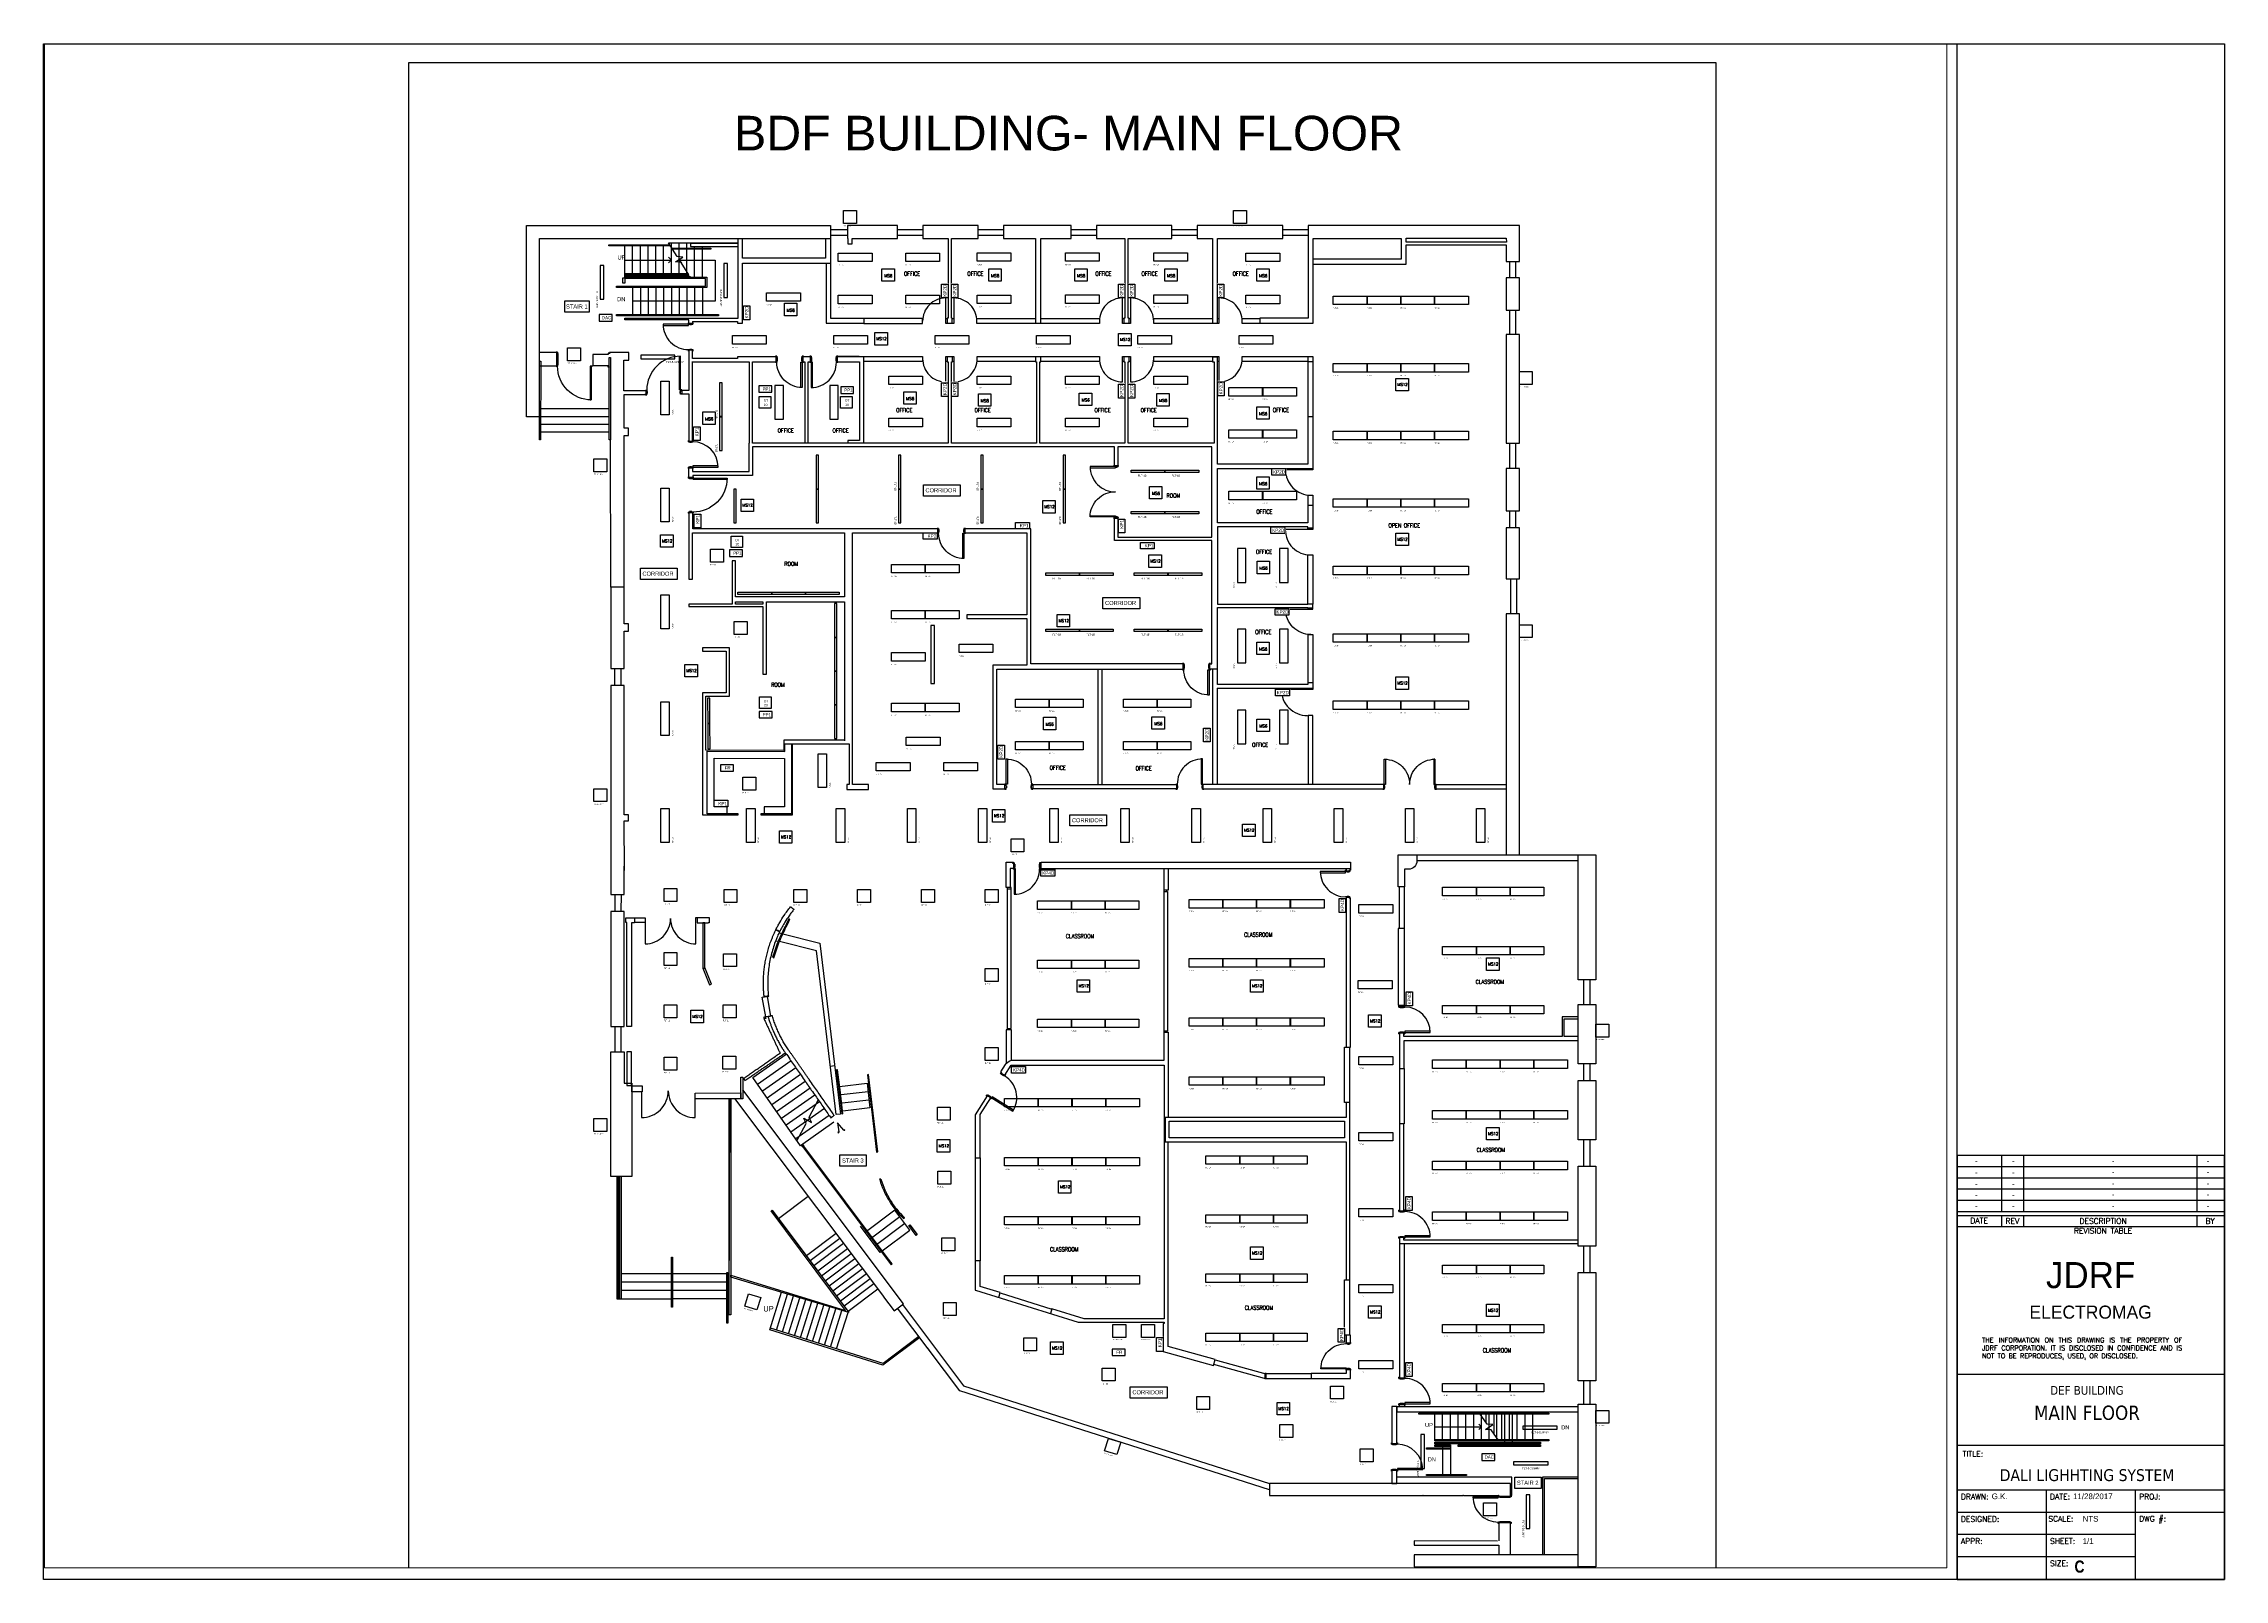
# Paper-space layout 'Layout1' of a CAD drawing. Header units: feet, sheet in inches. Extents: x -181.2 to -157.7, y -59.8 to -43.2.
# The model-space entities are those that its viewports show. They can reach past a viewport. Long polylines and large blocks are cut down to what shows.
import ezdxf
from ezdxf.enums import TextEntityAlignment as Align

# ---------------------------------------------------------------- set-up
doc = ezdxf.new("R2018")
doc.units = ezdxf.units.FT
doc.header["$MEASUREMENT"] = 0
doc.layers.get('0').update_dxf_attribs({"color": 255})
for name, color, linetype in [('FLT-DRAWING', 255, 'Continuous'), ('FLT-FIXTURES', 3, 'Continuous'), ('FLT-NOTES', 7, 'Continuous'), ('FLT-PERIPHERALS', 6, 'Continuous')]:
    doc.layers.add(name, color=color, linetype=linetype)
doc.styles.add('A101 Floor Plan-Level 100$0$Arial', font='arial.ttf', dxfattribs={"height": 147.52994})
doc.styles.add('A101 Floor Plan-Level 100$0$Arial Narrow', font='ARIALN.TTF', dxfattribs={"height": 196.656535})
doc.styles.add('arrial', font='ARIALNB.TTF')
doc.styles.add('MMM', font='arial.ttf')
doc.styles.add('romans', font='romans.shx')
doc.styles.add('SC-TEXT', font='romans.shx', dxfattribs={"width": 0.75})
doc.styles.add('SIMPLEX', font='simplex.shx')
doc.styles.get("Standard").update_dxf_attribs({"font": 'arial.ttf'})
doc.styles.add('Style-Tahoma', font='tahoma.ttf')

# ---------------------------------------------------------------- blocks, each defined once
blk = doc.blocks.new('TITLE BLOCK')
for p, q in [((-1.917, 3.044), (0, 3.044)), ((-1.599, 3.044), (-1.599, 2.963)), ((-1.44, 3.044), (-1.44, 2.963)), ((-0.197, 3.044), (-0.197, 2.963)), ((-1.917, 2.963), (0, 2.963)), ((-1.917, 2.963), (0, 2.963)), ((-1.917, 2.882), (0, 2.882)), ((-1.917, 2.882), (0, 2.882)), ((-1.599, 2.963), (-1.599, 2.882)), ((-1.599, 2.882), (-1.599, 2.801)), ((-1.44, 2.963), (-1.44, 2.882)), ((-1.44, 2.882), (-1.44, 2.801)), ((-0.197, 2.963), (-0.197, 2.882)), ((-0.197, 2.882), (-0.197, 2.801)), ((-1.917, 2.801), (0, 2.801)), ((-1.917, 2.801), (0, 2.801)), ((-1.917, 2.72), (0, 2.72)), ((-1.917, 2.72), (0, 2.72)), ((-1.599, 2.801), (-1.599, 2.72)), ((-1.599, 2.72), (-1.599, 2.639)), ((-1.44, 2.801), (-1.44, 2.72)), ((-1.44, 2.72), (-1.44, 2.639)), ((-0.197, 2.801), (-0.197, 2.72)), ((-0.197, 2.72), (-0.197, 2.639)), ((-1.917, 2.639), (0, 2.639)), ((-1.917, 2.611), (0, 2.611)), ((0, 2.53), (-1.917, 2.53)), ((-1.599, 2.611), (-1.599, 2.53)), ((-1.44, 2.611), (-1.44, 2.53)), ((-0.197, 2.611), (-0.197, 2.53)), ((0, 1.47), (-1.917, 1.47)), ((0, 0.961), (-1.917, 0.961)), ((0, 0.641), (-1.917, 0.641)), ((-1.278, 0.641), (-1.278, 0)), ((-0.639, 0.641), (-0.639, 0)), ((0, 0.481), (-1.917, 0.481)), ((-0.639, 0.322), (-1.917, 0.322)), ((-0.639, 0.162), (-1.917, 0.162))]:
    blk.add_line(p, q)
at = {"linetype": 'Continuous'}
for p, q in [((-1.917, 3.044), (-1.917, 0)), ((0, 0), (0, 3.044)), ((-1.917, 0), (0, 0))]:
    blk.add_line(p, q, dxfattribs=at)
at = {"color": 1, "insert": (-1.543, 2.277), "char_height": 0.125, "width": 1.16702, "attachment_point": 1}
blk.add_mtext('\\pxqc;{\\fVineta BT|b0|i0|c0|p82;\\H1.5x;\\C5;JDRF\\fArial|b0|i0|c0|p34;\\H0.66667x; \\fVineta BT|b0|i0|c0|p82;\\H0.75x;ELECTROMAG}', dxfattribs=at)
at = {"layer": 'FLT-NOTES', "style": 'romans'}
for s, insert, char_height, width, attachment_point in [('DATE', (-1.759, 2.574), 0.0397, 0.31767, 5), ('REV', (-1.52, 2.571), 0.0397, 0.15884, 5), ('REVISION TABLE', (-0.87, 2.501), 0.03971, 1.90604, 5), ('DESCRIPTION', (-0.87, 2.571), 0.03971, 0.95302, 5), ('BY', (-0.102, 2.571), 0.0397, 0.47651, 5), ('\\pxqd;{\\H0.9238x;THE INFORMATION ON THIS DRAWING IS THE PROPERTY OF JDRF CORPORATION. IT IS DISCLOSED IN CONFIDENCE AND IS NOT TO BE REPRODUCES, USED, OR DISCLOSED.}', (-1.738, 1.734), 0.03689, 1.55502, 1), ('TITLE:', (-1.877, 0.921), 0.0399, 0.79872, 1), ('DRAWN:', (-1.89, 0.614), 0.0399, 0.79872, 1), ('DATE:', (-1.251, 0.614), 0.0399, 0.79872, 1), ('PROJ:  ', (-0.612, 0.614), 0.0399, 0.79872, 1), ('DESIGNED:       ', (-1.89, 0.453), 0.03994, 0.79872, 1), ('SCALE:', (-1.263, 0.455), 0.0399, 0.79872, 1), ('DWG #:', (-0.612, 0.455), 0.0399, 0.79872, 1), ('APPR:', (-1.89, 0.295), 0.0399, 0.79872, 1), ('SHEET:', (-1.251, 0.295), 0.0399, 0.79872, 1), ('SIZE:', (-1.251, 0.135), 0.0399, 0.79872, 1)]:
    blk.add_mtext(s, dxfattribs=dict(at, insert=insert, char_height=char_height, width=width, attachment_point=attachment_point))
at = {"layer": 'FLT-NOTES', "linetype": 'Continuous'}
for tag, p in [('REVISION_DATE5', (-1.779, 3.002)), ('REVISION_REVISION5', (-1.513, 3.002)), ('REVISION_DESCRIPTION5', (-0.798, 3.004)), ('REVISION_BY5', (-0.117, 3.004)), ('REVISION_DATE4', (-1.779, 2.921)), ('REVISION_DATE3', (-1.779, 2.84)), ('REVISION_REVISION4', (-1.513, 2.921)), ('REVISION_REVISION3', (-1.513, 2.84)), ('REVISION_DESCRIPTION4', (-0.798, 2.923)), ('REVISION_DESCRIPTION3', (-0.798, 2.842)), ('REVISION_BY4', (-0.117, 2.923)), ('REVISION_BY3', (-0.117, 2.842)), ('REVISION_DATE2', (-1.779, 2.759)), ('REVISION_DATE1', (-1.779, 2.678)), ('REVISION_REVISION2', (-1.513, 2.759)), ('REVISION_REVISION1', (-1.513, 2.678)), ('REVISION_DESCRIPTION2', (-0.798, 2.761)), ('REVISION_DESCRIPTION1', (-0.798, 2.68)), ('REVISION_BY2', (-0.117, 2.761)), ('REVISION_BY1', (-0.117, 2.68))]:
    blk.add_attdef(tag, text='', height=0.0399, dxfattribs=at).set_placement(p, align=Align.MIDDLE_CENTER)
at = {"layer": 'FLT-NOTES', "linetype": 'Continuous', "style": 'Style-Tahoma'}
for tag, height, p in [('PROJECT_NAME', 0.102, (-0.986, 1.214)), ('PROJECT_SUBNAME', 0.102, (-0.986, 1.053)), ('DRAWING_TYPE', 0.085, (-0.986, 0.749))]:
    blk.add_attdef(tag, text='', height=height, dxfattribs=at).set_placement(p, align=Align.MIDDLE_CENTER)
at = {"layer": 'FLT-NOTES', "linetype": 'Continuous'}
for tag, p in [('DRAWN_BY', (-1.669, 0.576)), ('DRAWN_DATE', (-1.085, 0.576)), ('DRAWING_SCALE', (-1.254, 0.344)), ('DRAWING_SHEET', (-1.017, 0.255))]:
    blk.add_attdef(tag, p, '', height=0.0406, dxfattribs=at)
at = {"layer": 'FLT-NOTES', "linetype": 'Continuous', "style": 'arrial'}
blk.add_attdef('DRAWING_NUMBER', text='', height=0.113, dxfattribs=at).set_placement((-0.341, 0.193), align=Align.CENTER)
blk.add_attdef('DRAWING_SIZE', (-1.075, 0.049), '', height=0.0871, dxfattribs=at)
blk = doc.blocks.new('A$C52F77E67')
blk.add_lwpolyline([(0, 16.547), (23.492, 16.547), (23.492, 0), (0, 0)], close=True)
at = {"layer": 'FLT-DRAWING', "color": 7}
blk.add_line((20.613, 0), (20.613, 16.547), dxfattribs=at)
at = {"layer": 'FLT-NOTES', "color": 7}
ref = blk.add_blockref('TITLE BLOCK', (23.492, 0), dxfattribs=dict(at, xscale=1.502001253648937, yscale=1.502001253648937, zscale=1.502001253648937))
ref.add_attrib('DRAWING_TYPE', 'DALI LIGHHTING SYSTEM', dxfattribs={"linetype": 'Continuous', "height": 0.12772, "style": 'Style-Tahoma'}).set_placement((22.012, 1.124), align=Align.MIDDLE_CENTER)
ref.add_attrib('DRAWN_BY', 'G.K.', (20.985, 0.865), dxfattribs={"linetype": 'Continuous', "height": 0.0609})
ref.add_attrib('DRAWN_DATE', '11/28/2017', (21.862, 0.865), dxfattribs={"linetype": 'Continuous', "height": 0.0609})
ref.add_attrib('DRAWING_SCALE', 'NTS', (21.965, 0.623), dxfattribs={"linetype": 'Continuous', "height": 0.0609})
ref.add_attrib('DRAWING_SHEET', '1/1', (21.965, 0.383), dxfattribs={"linetype": 'Continuous', "height": 0.0609})
ref.add_attrib('DRAWING_SIZE', 'C', (21.877, 0.073), dxfattribs={"linetype": 'Continuous', "height": 0.131, "style": 'arrial'})
ref.add_attrib('REVISION_DATE1', '-', dxfattribs={"linetype": 'Continuous', "height": 0.06}).set_placement((20.82, 4.022), align=Align.MIDDLE_CENTER)
ref.add_attrib('REVISION_REVISION1', '-', dxfattribs={"linetype": 'Continuous', "height": 0.06}).set_placement((21.219, 4.022), align=Align.MIDDLE_CENTER)
ref.add_attrib('REVISION_DESCRIPTION1', '-', dxfattribs={"linetype": 'Continuous', "height": 0.06}).set_placement((22.294, 4.026), align=Align.MIDDLE_CENTER)
ref.add_attrib('REVISION_BY1', '-', dxfattribs={"linetype": 'Continuous', "height": 0.06}).set_placement((23.316, 4.026), align=Align.MIDDLE_CENTER)
ref.add_attrib('REVISION_DATE2', '-', dxfattribs={"linetype": 'Continuous', "height": 0.06}).set_placement((20.82, 4.144), align=Align.MIDDLE_CENTER)
ref.add_attrib('REVISION_REVISION2', '-', dxfattribs={"linetype": 'Continuous', "height": 0.06}).set_placement((21.219, 4.144), align=Align.MIDDLE_CENTER)
ref.add_attrib('REVISION_DESCRIPTION2', '-', dxfattribs={"linetype": 'Continuous', "height": 0.06}).set_placement((22.294, 4.148), align=Align.MIDDLE_CENTER)
ref.add_attrib('REVISION_BY2', '-', dxfattribs={"linetype": 'Continuous', "height": 0.06}).set_placement((23.316, 4.148), align=Align.MIDDLE_CENTER)
ref.add_attrib('REVISION_DATE3', '-', dxfattribs={"linetype": 'Continuous', "height": 0.06}).set_placement((20.82, 4.265), align=Align.MIDDLE_CENTER)
ref.add_attrib('REVISION_REVISION3', '-', dxfattribs={"linetype": 'Continuous', "height": 0.06}).set_placement((21.219, 4.265), align=Align.MIDDLE_CENTER)
ref.add_attrib('REVISION_DESCRIPTION3', '-', dxfattribs={"linetype": 'Continuous', "height": 0.06}).set_placement((22.294, 4.269), align=Align.MIDDLE_CENTER)
ref.add_attrib('REVISION_BY3', '-', dxfattribs={"linetype": 'Continuous', "height": 0.06}).set_placement((23.316, 4.269), align=Align.MIDDLE_CENTER)
ref.add_attrib('REVISION_DATE4', '-', dxfattribs={"linetype": 'Continuous', "height": 0.06}).set_placement((20.82, 4.387), align=Align.MIDDLE_CENTER)
ref.add_attrib('REVISION_REVISION4', '-', dxfattribs={"linetype": 'Continuous', "height": 0.06}).set_placement((21.219, 4.387), align=Align.MIDDLE_CENTER)
ref.add_attrib('REVISION_DESCRIPTION4', '-', dxfattribs={"linetype": 'Continuous', "height": 0.06}).set_placement((22.294, 4.391), align=Align.MIDDLE_CENTER)
ref.add_attrib('REVISION_BY4', '-', dxfattribs={"linetype": 'Continuous', "height": 0.06}).set_placement((23.316, 4.391), align=Align.MIDDLE_CENTER)
ref.add_attrib('REVISION_DATE5', '-', dxfattribs={"linetype": 'Continuous', "height": 0.06}).set_placement((20.82, 4.509), align=Align.MIDDLE_CENTER)
ref.add_attrib('REVISION_REVISION5', '-', dxfattribs={"linetype": 'Continuous', "height": 0.06}).set_placement((21.219, 4.509), align=Align.MIDDLE_CENTER)
ref.add_attrib('REVISION_DESCRIPTION5', '-', dxfattribs={"linetype": 'Continuous', "height": 0.06}).set_placement((22.294, 4.513), align=Align.MIDDLE_CENTER)
ref.add_attrib('REVISION_BY5', '-', dxfattribs={"linetype": 'Continuous', "height": 0.06}).set_placement((23.316, 4.513), align=Align.MIDDLE_CENTER)
ref.add_attrib('PROJECT_NAME', 'DEF BUILDING', dxfattribs={"linetype": 'Continuous', "height": 0.09375, "style": 'Style-Tahoma'}).set_placement((22.011, 2.037), align=Align.MIDDLE_CENTER)
ref.add_attrib('PROJECT_SUBNAME', 'MAIN FLOOR', dxfattribs={"linetype": 'Continuous', "height": 0.1533, "style": 'Style-Tahoma'}).set_placement((22.011, 1.796), align=Align.MIDDLE_CENTER)
blk = doc.blocks.new('FLT-FR')
at = {"layer": 'FLT-FIXTURES', "insert": (9.1, 10.8), "char_height": 6.86, "attachment_point": 1, "bg_fill": 2}
blk.add_mtext('FR', dxfattribs=at)
at = {"layer": 'FLT-FIXTURES'}
blk.add_lwpolyline([(0, 0), (28, 0), (28, 14), (0, 14)], close=True, dxfattribs=at)
blk = doc.blocks.new('FLT-DAC')
at = {"layer": 'FLT-FIXTURES', "insert": (5.9, 10.8), "char_height": 6.86, "attachment_point": 1, "bg_fill": 2}
blk.add_mtext('DAC', dxfattribs=at)
at = {"layer": 'FLT-FIXTURES'}
blk.add_lwpolyline([(0, 0), (28, 0), (28, 14), (0, 14)], close=True, dxfattribs=at)
blk = doc.blocks.new('FLT-2A')
at = {"layer": 'FLT-FIXTURES'}
blk.add_lwpolyline([(0, 18.3), (73.2, 18.3), (73.2, 0), (0, 0)], close=True, dxfattribs=at)
at = {"lineweight": 30}
blk.add_attdef('FLT-2A', text='', height=4, dxfattribs=at).set_placement((-0.5, -6.1), align=Align.TOP_LEFT)
blk = doc.blocks.new('FLT-8-DUMMY')
at = {"layer": 'FLT-FIXTURES'}
blk.add_lwpolyline([(0, 0), (0, 8), (73.2, 8), (73.2, 0)], close=True, dxfattribs=at)
blk.add_attdef('FLT-8-DUMMY', (18.1, -8.5), '', height=4)
blk = doc.blocks.new('FLT-2B')
at = {"layer": 'FLT-FIXTURES'}
blk.add_lwpolyline([(0, 18.288), (73.152, 18.288), (73.152, 0), (0, 0)], close=True, dxfattribs=at)
blk = doc.blocks.new('FLT-1B')
at = {"layer": 'FLT-FIXTURES'}
blk.add_lwpolyline([(0, 0), (0, 5.3), (73.2, 5.3), (73.2, 0)], close=True, dxfattribs=at)
blk.add_attdef('FLT-1B', (14.7, -8.8), '', height=4)
blk = doc.blocks.new('FLT-1A')
at = {"layer": 'FLT-FIXTURES'}
blk.add_lwpolyline([(0, 0), (0, 5.3), (73.2, 5.3), (73.2, 0)], close=True, dxfattribs=at)
blk = doc.blocks.new('FLT-11')
at = {"layer": 'FLT-FIXTURES'}
blk.add_lwpolyline([(0, 28), (28, 28), (28, 0), (0, 0)], close=True, dxfattribs=at)
blk.add_attdef('FLT-11', (-0.7, -7.2), '', height=3)
blk = doc.blocks.new('FLT-3A')
at = {"layer": 'FLT-FIXTURES'}
blk.add_lwpolyline([(0, 5), (73, 5), (73, 0), (0, 0)], close=True, dxfattribs=at)
blk = doc.blocks.new('FLT-3B')
at = {"layer": 'FLT-FIXTURES'}
blk.add_lwpolyline([(0, 5), (73, 5), (73, 0), (0, 0)], close=True, dxfattribs=at)
blk = doc.blocks.new('FLT-3D')
at = {"layer": 'FLT-FIXTURES'}
blk.add_lwpolyline([(55, 5), (0, 5), (0, 0), (55, 0)], close=True, dxfattribs=at)
blk = doc.blocks.new('FLT-13-DUMMY')
at = {"layer": 'FLT-FIXTURES'}
blk.add_lwpolyline([(0, 28), (28, 28), (28, 0), (0, 0)], close=True, dxfattribs=at)
blk.add_attdef('FLT-13-DUMMY', (0.4, -5.3), '', height=2)
blk = doc.blocks.new('FLT-14-DUMMY')
at = {"layer": 'FLT-FIXTURES'}
blk.add_lwpolyline([(0, 28), (28, 28), (28, 0), (0, 0)], close=True, dxfattribs=at)
blk.add_attdef('FLT-14-DUMMY', (0.2, -6.2), '', height=2)
blk = doc.blocks.new('FLT-MS6')
at = {"layer": 'FLT-PERIPHERALS'}
blk.add_lwpolyline([(0, 27), (27, 27), (27, 0), (0, 0)], close=True, dxfattribs=at)
at = {"layer": 'FLT-PERIPHERALS', "insert": (5, 15.2), "char_height": 6.41, "attachment_point": 1, "style": 'SIMPLEX'}
blk.add_mtext('MS6', dxfattribs=at)
blk = doc.blocks.new('FLT-MS12')
at = {"layer": 'FLT-PERIPHERALS'}
blk.add_lwpolyline([(0, 27), (27, 27), (27, 0), (0, 0)], close=True, dxfattribs=at)
at = {"layer": 'FLT-PERIPHERALS', "insert": (3.1, 16.8), "char_height": 6.21, "attachment_point": 1, "style": 'SIMPLEX'}
blk.add_mtext('MS12', dxfattribs=at)
blk = doc.blocks.new('FLT-KP1')
at = {"layer": 'FLT-PERIPHERALS', "lineweight": 30, "insert": (9.1, 10.5), "char_height": 7.2, "attachment_point": 1, "bg_fill": 2}
blk.add_mtext('KP1', dxfattribs=at)
at = {"layer": 'FLT-PERIPHERALS'}
blk.add_lwpolyline([(0, 14), (30, 14), (30, 0), (0, 0)], close=True, dxfattribs=at)
blk = doc.blocks.new('FLT-KP2')
at = {"layer": 'FLT-PERIPHERALS', "lineweight": 30, "insert": (9.1, 10.5), "char_height": 7.2, "attachment_point": 1, "bg_fill": 2}
blk.add_mtext('KP2', dxfattribs=at)
at = {"layer": 'FLT-PERIPHERALS'}
blk.add_lwpolyline([(0, 14), (30, 14), (30, 0), (0, 0)], close=True, dxfattribs=at)
blk = doc.blocks.new('FLT-KP2D')
at = {"layer": 'FLT-PERIPHERALS', "lineweight": 30, "insert": (2.7, 10.5), "char_height": 7.2, "attachment_point": 1, "bg_fill": 2}
blk.add_mtext('KP2D', dxfattribs=at)
at = {"layer": 'FLT-PERIPHERALS'}
blk.add_lwpolyline([(0, 14), (30, 14), (30, 0), (0, 0)], close=True, dxfattribs=at)
blk = doc.blocks.new('FLT-KP4D')
at = {"layer": 'FLT-PERIPHERALS', "lineweight": 30, "insert": (2.8, 10.3), "char_height": 7.2, "attachment_point": 1, "bg_fill": 2}
blk.add_mtext('KP4D', dxfattribs=at)
at = {"layer": 'FLT-PERIPHERALS'}
blk.add_lwpolyline([(0, 14), (30, 14), (30, 0), (0, 0)], close=True, dxfattribs=at)
blk = doc.blocks.new('FLT-PP1')
at = {"layer": 'FLT-PERIPHERALS', "insert": (7.6, 10.5), "char_height": 6.86, "attachment_point": 1, "bg_fill": 2}
blk.add_mtext('PP1', dxfattribs=at)
at = {"layer": 'FLT-PERIPHERALS'}
blk.add_lwpolyline([(0, 0), (28, 0), (28, 14), (0, 14)], close=True, dxfattribs=at)
blk = doc.blocks.new('FLT-DT10')
at = {"layer": 'FLT-PERIPHERALS', "insert": (9.5, 18.8), "char_height": 5.19, "attachment_point": 1, "bg_fill": 2}
blk.add_mtext('DT', dxfattribs=at)
at = {"layer": 'FLT-PERIPHERALS', "insert": (9.8, 9.9), "char_height": 5.19, "attachment_point": 1, "bg_fill": 2}
blk.add_mtext('10', dxfattribs=at)
at = {"layer": 'FLT-PERIPHERALS'}
blk.add_lwpolyline([(0, 25), (25, 25), (25, 0), (0, 0)], close=True, dxfattribs=at)
blk = doc.blocks.new('FLT-DT20')
at = {"layer": 'FLT-PERIPHERALS', "insert": (9.5, 18.8), "char_height": 5.19, "attachment_point": 1, "bg_fill": 2}
blk.add_mtext('DT', dxfattribs=at)
at = {"layer": 'FLT-PERIPHERALS', "insert": (9.8, 9.9), "char_height": 5.19, "attachment_point": 1, "bg_fill": 2}
blk.add_mtext('20', dxfattribs=at)
at = {"layer": 'FLT-PERIPHERALS'}
blk.add_lwpolyline([(0, 25), (25, 25), (25, 0), (0, 0)], close=True, dxfattribs=at)

msp = doc.modelspace()

# ---------------------------------------------------------------- linework, layer by layer
for p, q in [((484.5, 2822.6), (484.5, 2882.2)), ((501.3, 2822.6), (501.3, 2882.2)), ((518.1, 2822.6), (518.1, 2882.2)), ((534.9, 2822.6), (534.9, 2882.2)), ((551.7, 2822.6), (551.7, 2882.2)), ((568.5, 2822.6), (568.5, 2888.9)), ((585.3, 2822.6), (585.3, 2888.9)), ((602.1, 2822.6), (602.1, 2888.9)), ((562.6, 2845.6), (568.5, 2851.5)), ((589, 2855.2), (585.3, 2851.5)), ((618.9, 2814.4), (618.9, 2880.7)), ((635.7, 2814.4), (635.7, 2880.7)), ((467.7, 2822.6), (604.6, 2822.6)), ((484.5, 2792.1), (484.5, 2733.7)), ((501.3, 2792.1), (501.3, 2733.7)), ((518.1, 2792.1), (518.1, 2733.7)), ((534.9, 2792.1), (534.9, 2733.7)), ((551.7, 2792.1), (551.7, 2733.7)), ((568.5, 2792.1), (568.5, 2733.7)), ((585.3, 2792.1), (585.3, 2733.7)), ((602.1, 2792.1), (602.1, 2733.7)), ((618.9, 2792.1), (618.9, 2733.7)), ((635.7, 2792.1), (635.7, 2733.7)), ((1166.1, 2714.6), (1177.1, 2714.6)), ((1357.6, 2714.6), (1368.7, 2714.6)), ((1549, 2714.6), (1560, 2714.6)), ((395.1, 2621.7), (395.1, 2548.5)), ((1740.5, 2642.2), (1751.6, 2642.2)), ((433.5, 2529), (285.4, 2529)), ((433.5, 2495.4), (285.4, 2495.4)), ((433.6, 2478.6), (285.5, 2478.6)), ((1492.5, 1964.9), (1492.5, 1715.2)), ((1501.7, 1715.2), (1501.7, 1964.9)), ((1740.5, 1964.9), (1740.5, 1715.2)), ((1750.6, 1924.3), (1958.3, 1924.3)), ((1751.6, 1715.2), (1751.6, 1924.3)), ((1351.7, 1715.2), (1351.7, 1706)), ((1662.8, 1715.2), (1662.8, 1706)), ((1720.7, 1706), (1720.7, 1715.2)), ((2111.4, 1714.7), (2111.4, 1705.6)), ((2224.2, 1714.7), (2224.2, 1705.6)), ((459.5, 1476.8), (459.4, 1440.2)), ((1296.2, 1489.2), (1304.3, 1489.2)), ((1642, 1483.7), (1642, 1486.3)), ((794.6, 1376.9), (799.9, 1375.6)), ((801.9, 1393.6), (807.4, 1392.3)), ((636.4, 1317.7), (650.9, 1281.2)), ((655.4, 1283), (641.2, 1318.8)), ((650.9, 1281.2), (655.4, 1283)), ((2146.4, 1237.5), (2146.4, 1234.4)), ((2155.5, 1237.5), (2155.5, 1234.4)), ((446.5, 1136), (446.5, 1190.9)), ((459.3, 1190.9), (459.3, 1136)), ((1302.3, 1183.9), (1302.3, 1186.5)), ((1642, 1178.4), (1642, 1181)), ((2037.5, 1146.4), (2037.5, 522.4)), ((827.7, 1116.3), (755.4, 1065.4)), ((838, 1101.5), (765.7, 1050.7)), ((848.3, 1086.8), (776, 1035.9)), ((922.1, 1105.6), (912.9, 1104.5)), ((858.6, 1072), (786.3, 1021.1)), ((868.9, 1057.3), (796.6, 1006.4)), ((879.2, 1042.5), (806.9, 991.6)), ((927.5, 1060.4), (930.3, 1060.8)), ((929.7, 1042.6), (994.5, 1050.1)), ((889.6, 1027.8), (817.2, 976.9)), ((899.9, 1013), (827.5, 962.1)), ((910.2, 998.2), (837.9, 947.4)), ((931.9, 1024.7), (996.6, 1032.3)), ((454, 601), (454.2, 866.3)), ((457, 601), (457.2, 866.3)), ((459.9, 866.3), (459.7, 601)), ((865.1, 822.5), (800.8, 774.3)), ((1063.5, 778.8), (998.9, 730.3)), ((1074.3, 764.4), (1009.7, 715.9)), ((1084, 758.3), (1086.2, 759.9)), ((925.3, 742.4), (860.9, 694)), ((933.5, 731.5), (869.1, 683.1)), ((941.7, 720.6), (877.3, 672.2)), ((949.9, 709.6), (885.5, 661.2)), ((2532.6, 720), (2145.5, 720)), ((958.1, 698.7), (893.7, 650.3)), ((966.3, 687.8), (901.9, 639.4)), ((974.5, 676.9), (910.1, 628.5)), ((982.7, 665.9), (918.3, 617.5)), ((1035.8, 690.8), (1033.6, 689.2)), ((568.5, 655), (459.8, 655)), ((568.5, 637), (459.8, 637.1)), ((568.5, 619), (460.1, 619)), ((688.2, 655), (571.2, 655)), ((688.4, 637), (571.2, 637)), ((688.4, 619), (571.2, 619)), ((990.9, 655), (926.5, 606.6)), ((999.2, 644.1), (934.7, 595.7)), ((1007.4, 633.1), (942.9, 584.7)), ((1015.6, 622.2), (951.2, 573.8)), ((688.4, 601), (571.2, 601)), ((693.3, 603.2), (690.7, 603.2)), ((693.2, 584.8), (690.7, 584.8)), ((822.1, 525.1), (846.5, 603.1)), ((835.1, 521), (859.6, 599.2)), ((848.2, 516.9), (872.7, 595.2)), ((861.2, 512.9), (885.8, 591.3)), ((874.3, 508.8), (898.8, 587.3)), ((887.3, 504.7), (911.9, 583.4)), ((900.3, 500.6), (925, 579.4)), ((913.4, 496.5), (938.1, 575.5)), ((926.4, 492.5), (951.2, 571.5)), ((1126.9, 490.7), (1119.3, 500)), ((2140.2, 367.5), (2532.6, 367.5)), ((2239.3, 296.1), (2239.3, 350.8)), ((2256.1, 296.1), (2256.1, 350.8)), ((2272.9, 296.1), (2272.9, 350.8)), ((2289.7, 296.1), (2289.7, 350.8)), ((2306.5, 296.1), (2306.5, 350.8)), ((2323.3, 296.1), (2323.3, 356.4)), ((2333.8, 332.6), (2333.8, 350.8)), ((2340.1, 296.1), (2340.1, 356.4)), ((2350.6, 308.3), (2350.6, 350.8)), ((2356.9, 296.1), (2356.9, 356.4)), ((2367.4, 296.1), (2367.4, 350.8)), ((2373.7, 290.4), (2373.7, 356.4)), ((2384.2, 296.1), (2384.2, 350.8)), ((2390.5, 290.4), (2390.5, 356.4)), ((2401, 296.1), (2401, 350.8)), ((2417.8, 296.1), (2417.8, 350.8)), ((2434.6, 296.1), (2434.6, 350.8)), ((2317.4, 317.5), (2323.3, 323.4)), ((2333.8, 317.9), (2333.8, 319)), ((2363, 286.6), (2363, 290.4)), ((2239.3, 280.8), (2239.3, 277.8)), ((2239.3, 275.1), (2239.3, 220.5))]:
    msp.add_line(p, q)
for points in [[(712.4, 2898.1), (712.4, 2887.2), (609.7, 2887.2), (609.7, 2880.7), (713.1, 2880.7)], [(902.5, 2898.1), (902.5, 2856), (722.3, 2856), (722.3, 2898.1)], [(913.2, 2917.5), (949.8, 2917.5)], [(949.8, 2904.6), (913.2, 2904.6)], [(1058.2, 2917.5), (1113.1, 2917.5)], [(1113.1, 2904.6), (1058.2, 2904.6)], [(1368.7, 2724.9), (1495.6, 2724.9), (1495.6, 2714.4), (1368.7, 2714.4), (1368.7, 2725.6), (1368.6, 2725.6), (1368.6, 2898.1), (1434.7, 2898.1), (1434.7, 2926.5), (1288.2, 2926.5), (1288.2, 2898.1), (1357.6, 2898.1), (1357.6, 2714.4), (1230.5, 2714.4), (1230.5, 2724.9), (1357.6, 2724.9)], [(1233.3, 2917.5), (1288.2, 2917.5)], [(1288.2, 2904.6), (1233.3, 2904.6)], [(1434.7, 2917.5), (1489.6, 2917.5)], [(1489.6, 2904.6), (1434.7, 2904.6)], [(1740.4, 2714.6), (1751.6, 2714.6), (1751.6, 2898.1), (1893, 2898.1), (1893, 2926.5), (1707.6, 2926.5), (1707.6, 2898.1), (1740.5, 2898.1), (1740.5, 2725.6), (1740.4, 2725.6), (1740.4, 2714.4), (1613.4, 2714.4), (1613.4, 2724.9), (1740.4, 2724.9)], [(1652.8, 2917.5), (1707.6, 2917.5)], [(1707.6, 2904.6), (1652.8, 2904.6)], [(1958.6, 2842.8), (2160.1, 2842.8), (2160.1, 2884.7), (2377.2, 2884.7), (2377.2, 2848.8), (2405.5, 2848.8), (2405.5, 2926.5), (1947.8, 2926.5), (1947.8, 2725.6), (1843.4, 2725.6), (1843.4, 2714.4), (1805.1, 2714.4), (1805.1, 2724.9), (1843.4, 2724.9)], [(1843.4, 2714.6), (1958.6, 2714.6), (1958.6, 2898.1), (2149.4, 2898.1), (2149.4, 2853.5), (1958.6, 2853.5)], [(1893, 2917.5), (1947.8, 2917.5)], [(1947.8, 2904.6), (1893, 2904.6)], [(569.5, 2877.7), (653.7, 2877.7), (653.7, 2875), (571.3, 2875)], [(614.2, 2718.4), (711.6, 2718.4), (711.6, 2714.8), (722.6, 2714.8), (722.6, 2845.2), (913.2, 2845.2)], [(904, 2845.2), (904, 2714.6), (985.6, 2714.6)], [(2384.6, 2813.3), (2384.6, 2848.8)], [(2397.4, 2848.8), (2397.4, 2813.3)], [(2384.6, 2690.1), (2384.6, 2743.3)], [(2397.4, 2743.3), (2397.4, 2690.1)], [(550.7, 2712.4), (550.7, 2709.7), (605.6, 2709.7), (605.6, 2715.4), (606.5, 2715.4)], [(606.5, 2715.2), (605.8, 2715.2), (605.8, 2712.6), (608.7, 2712.6), (608.7, 2711.8), (612.4, 2711.8), (612.4, 2712.6), (614.8, 2712.6), (614.8, 2715.2), (614, 2715.2)], [(1163.1, 2724.9), (1166.1, 2724.9)], [(1177.1, 2724.9), (1180.1, 2724.9)], [(1546, 2724.9), (1549, 2724.9)], [(1560, 2724.9), (1563, 2724.9)], [(282.7, 2622.7), (320.4, 2622.7), (320.4, 2651), (282.7, 2651)], [(318.9, 2622.7), (318.9, 2621.7), (321.9, 2621.7), (321.9, 2624.7), (322.7, 2624.7), (322.7, 2649.6), (321.9, 2649.6), (321.9, 2652), (318.9, 2652), (318.9, 2651)], [(319.1, 2651), (319.1, 2651.8), (321.7, 2651.8), (321.7, 2649.4), (322.5, 2649.4), (322.5, 2624.8), (321.7, 2624.8), (321.7, 2621.9), (319.1, 2621.9), (319.1, 2622.7)], [(434.6, 2649.7), (431.6, 2649.7), (431.6, 2647.3), (430.9, 2647.3)], [(606.5, 2654.5), (605.6, 2654.5), (605.6, 2657.5)], [(614, 2654.7), (614.8, 2654.7), (614.8, 2657.3), (612.4, 2657.3), (612.4, 2658.1), (608.7, 2658.1), (608.7, 2657.3), (605.8, 2657.3), (605.8, 2654.7), (606.5, 2654.7)], [(433.8, 2620.4), (433.8, 2619.6), (431.8, 2619.6), (431.8, 2622.6), (398.1, 2622.6)], [(591.5, 2561.7), (591.5, 2560.7), (588.5, 2560.7), (588.5, 2563.1), (587.7, 2563.1), (587.7, 2567.1), (588.5, 2567.1), (588.5, 2643.3)], [(591.3, 2561.5), (606.5, 2561.5), (606.5, 2459.3), (614, 2459.3), (614, 2631.2)], [(613, 2631.2), (737.2, 2631.2), (737.2, 2455)], [(793.9, 2631.2), (793.9, 2630.2), (796.9, 2630.2), (796.9, 2633.2), (797.6, 2633.2), (797.6, 2640.8), (796.9, 2640.8), (796.9, 2643.2), (793.9, 2643.2), (793.9, 2642.2)], [(794, 2642.2), (794, 2643), (796.7, 2643), (796.7, 2640.6), (797.5, 2640.6), (797.5, 2633.4), (796.7, 2633.4), (796.7, 2630.4), (794, 2630.4), (794, 2631.2)], [(851.8, 2575.3), (849.1, 2575.3), (849.1, 2630.2), (854.8, 2630.2), (854.8, 2631.2)], [(854.6, 2631.2), (854.6, 2630.4), (851.9, 2630.4), (851.9, 2633.4), (851.2, 2633.4), (851.2, 2640.6), (851.9, 2640.6), (851.9, 2643), (854.6, 2643), (854.6, 2642.2)], [(865.2, 2455), (865.2, 2631.2), (869.7, 2631.2), (869.7, 2642.2), (853.3, 2642.2), (853.3, 2631.2), (857.8, 2631.2), (857.8, 2455)], [(868.2, 2642.2), (868.2, 2643.2), (871.2, 2643.2), (871.2, 2640.8), (872, 2640.8), (872, 2633.2), (871.2, 2633.2), (871.2, 2575.3), (873.9, 2575.3), (873.9, 2630.2), (868.2, 2630.2), (868.2, 2631.2)], [(868.4, 2631.2), (868.4, 2630.4), (871, 2630.4), (871, 2633.4), (871.8, 2633.4), (871.8, 2640.6), (871, 2640.6), (871, 2643), (868.4, 2643), (868.4, 2642.2)], [(928.9, 2642.2), (928.9, 2643), (926.3, 2643), (926.3, 2640.6), (925.5, 2640.6), (925.5, 2633.4), (926.3, 2633.4), (926.3, 2630.4), (928.9, 2630.4), (928.9, 2631.2)], [(929.1, 2631.2), (929.1, 2630.2), (926.1, 2630.2)], [(985.6, 2642.2), (927.6, 2642.2), (927.6, 2631.2), (976.4, 2631.2), (976.4, 2460.8), (950.6, 2460.8), (950.6, 2455)], [(975.6, 2642.2), (975.6, 2642.4), (929.1, 2642.4)], [(976.2, 2642.2), (976.2, 2642.4), (1112.7, 2642.4), (1112.7, 2631.9), (985.6, 2631.9)], [(985.6, 2455), (985.6, 2631.2), (985.6, 2631.2), (985.6, 2642.4)], [(1166.1, 2631.9), (1163.1, 2631.9)], [(1357.6, 2642.4), (1357.6, 2631.2), (1359.4, 2631.2), (1359.4, 2455), (1175.3, 2455), (1175.3, 2631.2), (1177.6, 2631.2), (1177.6, 2642.4)], [(1180.6, 2631.9), (1177.6, 2631.9)], [(1357.6, 2631.9), (1231, 2631.9), (1231, 2642.4), (1495.6, 2642.4), (1495.6, 2631.9), (1368.6, 2631.9)], [(1549, 2642.4), (1549, 2631.2), (1550.8, 2631.2), (1550.8, 2455), (1366.8, 2455), (1366.8, 2631.2), (1368.6, 2631.2), (1368.6, 2642.4)], [(1549, 2631.9), (1546, 2631.9)], [(1740.5, 2642.4), (1740.5, 2631.2), (1744.1, 2631.2), (1744.1, 2455), (1558.3, 2455), (1558.3, 2631.2), (1560.1, 2631.2), (1560.1, 2642.4)], [(1563.1, 2631.9), (1560.1, 2631.9)], [(1958.3, 2511.8), (1947.3, 2511.8), (1947.3, 2409.3), (1751.6, 2409.3), (1751.6, 2642.4)], [(1754.6, 2631.9), (1751.6, 2631.9)], [(1947.8, 2511.8), (1947.8, 2631.8), (1958.3, 2631.8)], [(512.3, 2568.1), (512.3, 2569), (515.3, 2569)], [(512.5, 2560.6), (512.5, 2559.9), (515.1, 2559.9), (515.1, 2562.3), (515.9, 2562.3), (515.9, 2565.9), (515.1, 2565.9), (515.1, 2568.9), (512.5, 2568.9), (512.5, 2568.1)], [(437.2, 2142.5), (437.3, 1966.4), (466.2, 1966.5), (466.1, 2047.5), (475.4, 2047.5), (475.4, 2063.1), (466.1, 2063.1), (466.1, 2142.5), (437.2, 2142.5), (436.5, 2461.9)], [(614, 2460.8), (614.9, 2460.8), (614.9, 2457.8), (612, 2457.8), (612, 2457), (608, 2457), (608, 2457.8), (605.6, 2457.8), (605.6, 2460.8), (606.5, 2460.8)], [(606.5, 2460.6), (605.8, 2460.6), (605.8, 2458), (608.2, 2458), (608.2, 2457.2), (611.8, 2457.2), (611.8, 2458), (614.8, 2458), (614.8, 2460.6), (614, 2460.6)], [(1751.6, 1964.9), (1735.1, 1964.9), (1735.1, 1976.9), (1739.6, 1976.9), (1739.6, 2243.6), (1528.1, 2243.6), (1528.1, 2292.7), (1535.6, 2292.7), (1535.6, 2251.1), (1739.6, 2251.1), (1739.6, 2446.6), (1535.6, 2446.6), (1535.6, 2405.5), (1528.1, 2405.5), (1528.1, 2446.6), (744.6, 2446.6), (744.6, 2384.9), (614.9, 2384.9), (614.9, 2380.4), (606.5, 2380.4), (606.5, 2401.4), (614, 2401.4), (614, 2393.3), (737.1, 2393.3), (737.1, 2455)], [(2384.6, 2399.9), (2384.6, 2454.6)], [(2397.4, 2454.6), (2397.4, 2399.9)], [(606.5, 2399.9), (605.6, 2399.9), (605.6, 2402.9), (608, 2402.9), (608, 2403.7), (612, 2403.7), (612, 2402.9), (669.8, 2402.9), (669.8, 2405.6), (614.9, 2405.6), (614.9, 2399.9), (614, 2399.9)], [(614, 2400.1), (614.8, 2400.1), (614.8, 2402.7), (611.8, 2402.7), (611.8, 2403.5), (608.2, 2403.5), (608.2, 2402.7), (605.8, 2402.7), (605.8, 2400.1), (606.5, 2400.1)], [(614.9, 2381.7), (615.7, 2381.7), (615.7, 2379.1), (612.8, 2379.1), (612.8, 2378.3), (608.2, 2378.3), (608.2, 2379.1), (605.8, 2379.1), (605.8, 2381.7), (606.5, 2381.7)], [(689.1, 2378.9), (689.1, 2376.2), (615.9, 2376.2), (615.9, 2381.9), (614.9, 2381.9)], [(1528.1, 2407), (1527.2, 2407), (1527.2, 2404)], [(1530.3, 2404), (1530.3, 2404.2), (1527.4, 2404.2), (1527.4, 2406.8), (1528.1, 2406.8)], [(1530.5, 2403.2), (1534.1, 2403.2), (1534.1, 2404), (1536.5, 2404), (1536.5, 2407), (1535.6, 2407)], [(1535.6, 2406.8), (1536.4, 2406.8), (1536.4, 2404.2), (1534, 2404.2), (1534, 2403.4), (1530.5, 2403.4)], [(1958.3, 2319.6), (1947.3, 2319.6), (1947.3, 2282.5), (1751.6, 2282.5), (1751.6, 2400.1), (1947.3, 2400.1), (1947.3, 2400), (1958.3, 2400)], [(1947.8, 2397), (1947.8, 2400)], [(1947.8, 2319.6), (1947.8, 2342.1), (1958.3, 2342.1), (1958.3, 2270.5), (1947.3, 2270.5)], [(614.9, 2302.7), (615.9, 2302.7), (615.9, 2305.7), (613, 2305.7), (613, 2306.5), (608, 2306.5), (608, 2305.7), (605.6, 2305.7), (605.6, 2302.7), (606.5, 2302.7)], [(606.5, 2302.9), (605.8, 2302.9), (605.8, 2305.5), (608.2, 2305.5), (608.2, 2306.3), (612.8, 2306.3), (612.8, 2305.5), (615.7, 2305.5), (615.7, 2302.9), (614.9, 2302.9)], [(943.3, 1811), (812.4, 1811), (812.4, 1789.2), (643.3, 1789.6), (643.2, 1906.7), (694.5, 1906.8), (694.4, 2011.6), (635.6, 2011.6), (635.6, 2004.2), (686.9, 2004.2), (687, 1914.2), (635.7, 1914.2), (636, 1649.9), (713.1, 1649.7), (713.1, 1652), (646.1, 1652.1), (646.4, 1787.3), (814.5, 1786.9), (814.5, 1803.6), (953.4, 1803.6), (953.4, 1715.2), (948.8, 1715.2), (948.8, 1704.2), (995.9, 1704.2), (995.9, 1715.2), (960.8, 1715.2), (960.8, 2260.7), (1146, 2260.7), (1146, 2269.1), (614.9, 2269.1), (614.9, 2304.2), (606.5, 2304.2), (606.5, 2160.1), (614, 2160.1), (614, 2260.7), (943.3, 2260.7), (943.3, 2122.2), (707.6, 2122.2), (707.6, 2200.1), (700.1, 2200.1), (700.1, 2105.7), (606.5, 2105.7), (606.5, 2100.9), (767, 2100.9), (767, 1954.4), (774.4, 1954.4), (774.4, 2111.1), (943.3, 2111.1), (943.3, 1810.1)], [(1144.5, 2260.7), (1144.5, 2259.7), (1147.5, 2259.7), (1147.5, 2262.7), (1148.3, 2262.7), (1148.3, 2267.7), (1147.5, 2267.7), (1147.5, 2270.1), (1144.5, 2270.1), (1144.5, 2269.1)], [(1144.7, 2269.1), (1144.7, 2269.9), (1147.3, 2269.9), (1147.3, 2267.5), (1148.1, 2267.5), (1148.1, 2262.9), (1147.3, 2262.9), (1147.3, 2259.9), (1144.7, 2259.9), (1144.7, 2260.7)], [(1205.2, 2260.7), (1205.2, 2259.9), (1202.6, 2259.9), (1202.6, 2262.9), (1201.8, 2262.9), (1201.8, 2267.5), (1202.6, 2267.5), (1202.6, 2269.9), (1205.2, 2269.9), (1205.2, 2269.1)], [(1475.6, 2295), (1475.6, 2297.7), (1530.5, 2297.7), (1530.5, 2295)], [(1530.1, 2295), (1530.1, 2294.2), (1527.2, 2294.2), (1527.2, 2291.2), (1528.1, 2291.2)], [(1528.1, 2291.4), (1527.4, 2291.4), (1527.4, 2294), (1530.3, 2294), (1530.3, 2294.8), (1534, 2294.8), (1534, 2294), (1536.4, 2294), (1536.4, 2291.4), (1535.6, 2291.4)], [(1947.3, 2267.5), (1947.3, 2273.3), (1751.6, 2273.3), (1751.6, 2106.2), (1947.3, 2106.2)], [(2384.6, 2271.5), (2384.6, 2308.2)], [(2397.4, 2308.2), (2397.4, 2271.5)], [(1202.4, 2204.8), (1199.7, 2204.8), (1199.7, 2259.7), (1205.4, 2259.7), (1205.4, 2260.7)], [(2378.3, 2161), (2378.3, 2160.9)], [(2386.7, 2085.2), (2386.7, 2160.9)], [(2399.5, 2160.9), (2399.5, 2085.2)], [(1947.3, 1935.3), (1947.3, 1931.7), (1751.6, 1931.7), (1751.6, 2098.8), (1947.3, 2098.8)], [(1947.8, 2095.2), (1947.8, 2098.2), (1958.3, 2098.2)], [(2405.5, 1562.7), (2405.5, 2085.2), (2377.2, 2085.2), (2377.2, 1562.7)], [(446.3, 1929.8), (446.3, 1966.4)], [(459.1, 1966.4), (459.2, 1929.8)], [(1675.7, 1964.9), (1675.7, 1963.9), (1678.7, 1963.9), (1678.7, 1966.8), (1679.5, 1966.8), (1679.5, 1975.4), (1678.7, 1975.4), (1678.7, 1977.8), (1675.7, 1977.8), (1675.7, 1976.9)], [(1675.9, 1976.9), (1675.9, 1977.6), (1678.5, 1977.6), (1678.5, 1975.2), (1679.3, 1975.2), (1679.3, 1967), (1678.5, 1967), (1678.5, 1964.1), (1675.9, 1964.1), (1675.9, 1964.9)], [(1733.6, 1909), (1730.9, 1909), (1730.9, 1963.9), (1736.6, 1963.9), (1736.6, 1964.9)], [(1736.4, 1964.9), (1736.4, 1964.1), (1733.8, 1964.1), (1733.8, 1967), (1733, 1967), (1733, 1975.2), (1733.8, 1975.2), (1733.8, 1977.6), (1736.4, 1977.6), (1736.4, 1976.9)], [(466.8, 1528.8), (466.5, 1636.7), (475.8, 1636.7), (475.8, 1649.8), (466.5, 1649.8), (466.2, 1929.9), (437.3, 1929.8), (437.6, 1533.4), (437.6, 1476.8), (466.5, 1476.8), (466.6, 1538)], [(1947.8, 1921.3), (1947.8, 1924.3)], [(1958.3, 1715.2), (1958.3, 1864.6), (1947.8, 1864.6), (1947.8, 1715.2)], [(828.8, 1803.6), (828.5, 1651.7), (762.1, 1651.9), (762.1, 1649.6), (830.8, 1649.4), (831.1, 1803.6)], [(689.1, 1652), (689.1, 1667), (661.1, 1667.1), (661.4, 1772.3), (813.8, 1771.9), (813.5, 1666.7), (769.5, 1666.8), (769.5, 1651.8)], [(1719.2, 1770.6), (1716.5, 1770.6), (1716.5, 1715.7), (1722.2, 1715.7), (1722.2, 1714.7)], [(2112.9, 1770.1), (2115.6, 1770.1), (2115.6, 1715.2), (1719.2, 1715.2)], [(2222.7, 1770.1), (2220, 1770.1), (2220, 1715.2), (2377.2, 1715.2)], [(1290.8, 1715.5), (1293.4, 1715.5), (1293.4, 1712.6), (1294.2, 1712.6), (1294.2, 1707.9), (1293.4, 1707.9), (1293.4, 1705.5), (1290.8, 1705.5), (1290.8, 1715.5)], [(1351.5, 1715.2), (1351.5, 1715.7), (1348.5, 1715.7), (1348.5, 1712.7), (1347.7, 1712.7), (1347.7, 1707.8), (1348.5, 1707.8), (1348.5, 1705.4), (1351.5, 1705.4), (1351.5, 1706)], [(1664.3, 1706), (1351.3, 1706), (1351.3, 1705.5), (1348.7, 1705.5), (1348.7, 1707.9), (1347.9, 1707.9), (1347.9, 1712.6), (1348.7, 1712.6), (1348.7, 1715.5), (1351.3, 1715.5), (1351.3, 1715.2), (1664.3, 1715.2)], [(1661.3, 1714.7), (1661.3, 1715.7), (1664.3, 1715.7), (1664.3, 1712.7), (1665.1, 1712.7), (1665.1, 1707.8), (1664.3, 1707.8), (1664.3, 1705.4), (1661.3, 1705.4), (1661.3, 1706.3)], [(1661.5, 1706.3), (1661.5, 1705.5), (1664.1, 1705.5), (1664.1, 1707.9), (1664.9, 1707.9), (1664.9, 1712.6), (1664.1, 1712.6), (1664.1, 1715.5), (1661.5, 1715.5), (1661.5, 1714.7)], [(1722, 1714.7), (1722, 1715.5), (1719.4, 1715.5), (1719.4, 1712.6), (1718.6, 1712.6), (1718.6, 1707.9), (1719.4, 1707.9), (1719.4, 1705.5), (1722, 1705.5), (1722, 1706.3)], [(1719.2, 1706), (2112.9, 1706)], [(2109.9, 1715.2), (2109.9, 1714.3)], [(2110.1, 1714.3), (2110.1, 1715), (2112.7, 1715), (2112.7, 1712.1), (2113.5, 1712.1), (2113.5, 1707.5), (2112.7, 1707.5), (2112.7, 1705.1), (2110.1, 1705.1), (2110.1, 1705.9)], [(2225.5, 1714.3), (2225.5, 1715), (2222.9, 1715), (2222.9, 1712.1), (2222.1, 1712.1), (2222.1, 1707.5), (2222.9, 1707.5), (2222.9, 1705.1), (2225.5, 1705.1), (2225.5, 1705.9)], [(2222.7, 1706), (2377.2, 1706)], [(2225.7, 1715.2), (2225.7, 1714.3)], [(1296.2, 1186.5), (1304.3, 1186.5), (1304.3, 1491.9), (1294, 1491.9), (1294, 1546.7), (1309.9, 1546.7), (1309.9, 1533.4), (1302.3, 1533.4), (1302.3, 1491.9)], [(1305.4, 1118.1), (1635.9, 1118.1), (1635.9, 1533.4)], [(1311.4, 1477.5), (1314.1, 1477.5), (1314.1, 1532.4), (1308.4, 1532.4), (1308.4, 1533.4)], [(1369.3, 1545.4), (1366.3, 1545.4), (1366.3, 1543), (1365.5, 1543), (1365.5, 1535.4), (1366.3, 1535.4), (1366.3, 1532.4), (1369.3, 1532.4), (1369.3, 1546.7), (2039.7, 1546.7), (2039.7, 1529.7), (2037.5, 1529.7)], [(1369.3, 1544.4), (1369.1, 1544.4), (1369.1, 1545.2), (1366.5, 1545.2), (1366.5, 1542.8), (1365.7, 1542.8), (1365.7, 1535.5), (1366.5, 1535.5), (1366.5, 1532.6), (1369.1, 1532.6), (1369.1, 1533.4), (2039.7, 1533.4)], [(1645, 1533.4), (1645, 1486.3), (1635.9, 1486.3)], [(1974.2, 1526.8), (1974.2, 1524.1), (2029.1, 1524.1), (2029.1, 1529.8), (2030, 1529.8)], [(2030, 1529.7), (2029.2, 1529.7), (2029.2, 1527), (2032.2, 1527), (2032.2, 1526.2), (2035.8, 1526.2), (2035.8, 1527), (2038.2, 1527), (2038.2, 1529.7)], [(2532.6, 1549.9), (2183.5, 1549.9)], [(446.6, 1440.2), (446.6, 1476.8)], [(1296.2, 1491.9), (1296.2, 1183.9)], [(1635.9, 1483.7), (1643.4, 1483.7), (1643.4, 1181), (1635.9, 1181)], [(2037.5, 1026.4), (2027, 1026.4), (2027, 1146.4), (2039.7, 1146.4), (2039.7, 1468.9), (2037.5, 1468.9), (2037.5, 1470.4), (2030, 1470.4), (2030, 1146.4)], [(2030, 1468.9), (2029.1, 1468.9), (2029.1, 1471.9)], [(2037.5, 1469.1), (2038.2, 1469.1), (2038.2, 1471.8), (2035.8, 1471.8), (2035.8, 1472.5), (2032.2, 1472.5), (2032.2, 1471.8), (2029.2, 1471.8), (2029.2, 1469.1), (2030, 1469.1)], [(2145.5, 1403.3), (2145.5, 1493.3)], [(2156, 1493.3), (2156, 1403.3)], [(624.6, 1426.8), (624.7, 1415.7), (648.2, 1415.8)], [(511.8, 1416.1), (489.1, 1416.1)], [(810, 1391.6), (889.9, 1371.7), (934.7, 1001.1), (925.5, 1000), (882.6, 1354.9), (802.6, 1374.9)], [(2156.5, 1237.5), (2156.5, 1403.3), (2143.2, 1403.3), (2143.2, 1237.5), (2156.5, 1237.5), (2156.5, 1234.4), (2145.5, 1234.4), (2145.5, 1237.5)], [(2545.4, 1238.6), (2545.4, 1292.3)], [(2558.2, 1292.3), (2558.2, 1238.6)], [(765.4, 1254.3), (775.7, 1256.1), (783.2, 1213.7), (772.8, 1211.9), (765.4, 1254.3)], [(2156.5, 1235.9), (2157.5, 1235.9), (2157.5, 1232.9), (2154.5, 1232.9), (2154.5, 1232.1), (2146.9, 1232.1), (2146.9, 1232.9), (2144.5, 1232.9), (2144.5, 1235.9), (2145.5, 1235.9)], [(2145.5, 1235.7), (2144.7, 1235.7), (2144.7, 1233.1), (2147.1, 1233.1), (2147.1, 1232.3), (2154.3, 1232.3), (2154.3, 1233.1), (2157.3, 1233.1), (2157.3, 1235.7), (2156.5, 1235.7)], [(2532.6, 1212), (2497.9, 1212), (2497.9, 1169.3), (2155.5, 1169.3), (2155.5, 1176.5), (2145.5, 1176.5), (2145.5, 791.4), (2155.5, 791.4), (2155.5, 979.8)], [(2532.6, 1169.3), (2502.7, 1169.3), (2502.7, 1207.6), (2532.6, 1207.6)], [(482.9, 866.3), (437.3, 866.3), (437.5, 1136), (466.4, 1136), (466.3, 1068.4), (483, 1068.4), (482.9, 866.2)], [(1635.9, 1178.4), (1645, 1178.4), (1645, 993.9)], [(2145.5, 1175), (2144.5, 1175), (2144.5, 1178), (2146.9, 1178), (2146.9, 1178.8), (2154.5, 1178.8), (2154.5, 1178), (2212.4, 1178), (2212.4, 1180.7), (2157.5, 1180.7), (2157.5, 1175), (2156.5, 1175), (2156.5, 1175.2), (2157.3, 1175.2), (2157.3, 1177.8), (2154.3, 1177.8), (2154.3, 1178.6), (2147.1, 1178.6), (2147.1, 1177.8), (2144.7, 1177.8), (2144.7, 1175.2), (2145.5, 1175.2)], [(2532.6, 1160.2), (2155.5, 1160.2), (2155.5, 1099.8)], [(920.5, 983.5), (848.2, 932.6), (745, 1080.2), (817.4, 1131)], [(1283.8, 1091.2), (1283.2, 1091.6), (1281.8, 1089.4), (1283.8, 1088.1), (1283.4, 1087.4), (1288, 1084.6), (1288.4, 1085.2), (1290.9, 1083.7), (1292.3, 1085.9), (1291.6, 1086.3)], [(2145.5, 1099.8), (2156, 1099.8), (2156, 979.8), (2145.5, 979.8)], [(2545.4, 1073.9), (2545.4, 1110.4)], [(2558.2, 1110.4), (2558.2, 1073.9)], [(483, 1062.5), (505.1, 1062.5), (505, 1049.7), (483, 1049.7), (483, 1062.5)], [(933, 1061.1), (992.4, 1068), (998.6, 1014.4), (934, 1006.8)], [(996.1, 1061.8), (998.8, 1062.1)], [(1001.2, 1041.3), (998.6, 1041)], [(998.6, 1040.3), (1001.3, 1040.6)], [(1237.7, 906.6), (1237.7, 1000.1), (1260.2, 1036.1), (1252.5, 1041), (1226.5, 999.4)], [(1251.7, 1039.7), (1250.8, 1040.2), (1252.4, 1042.8), (1254.5, 1041.5), (1254.9, 1042.2), (1259.8, 1039.1), (1259.4, 1038.4), (1308.4, 1007.8)], [(1259.5, 1035), (1260.2, 1034.6), (1261.6, 1036.8), (1259.1, 1038.4), (1259.5, 1039), (1254.9, 1041.9), (1254.5, 1041.2), (1252.5, 1042.5), (1251.1, 1040.3), (1251.8, 1039.9)], [(1291.7, 1086.5), (1292.5, 1086), (1290.9, 1083.4)], [(694.8, 1034), (693.2, 566.2), (690.7, 566.2)], [(840.6, 943.4), (860.2, 980.8), (855.3, 992), (872.2, 983.2), (867.2, 994.3), (886.8, 1031.7)], [(1226.7, 999.7), (1226.7, 619.9), (1227.2, 619.9), (1227.1, 619.7), (1449.6, 550.1), (1635.9, 550.1), (1635.9, 547.7), (1633.6, 547.7), (1633.6, 486.9), (1743.1, 456.6), (1746.7, 469.5), (1645, 497.5), (1645, 941.1)], [(2030, 1026.4), (2030, 993.9), (1638.2, 993.9), (1638.2, 941.1), (2030, 941.1), (2030, 642.4)], [(941.9, 966), (928.6, 982.3), (931.4, 962.7)], [(1009, 974.5), (1006.4, 974.2)], [(2545, 888.1), (2545, 945.7)], [(2557.8, 945.7), (2557.8, 888.1)], [(1015.4, 919.9), (1012.7, 919.6)], [(1226.7, 906.6), (1237.2, 906.6), (1237.2, 683.3), (1226.7, 683.3)], [(450.3, 866.3), (450.2, 601), (568.5, 601)], [(1022.9, 703.3), (1020.5, 701.5), (977.9, 758.3)], [(1025.1, 705), (1085.1, 750), (1052.7, 793.2), (988.1, 744.7)], [(2145.5, 792.7), (2144.7, 792.7), (2144.7, 790.1), (2147.1, 790.1), (2147.1, 789.3), (2154.3, 789.3), (2154.3, 790.1), (2157.3, 790.1), (2157.3, 792.7), (2156.5, 792.7), (2156.5, 792.9), (2157.5, 792.9), (2157.5, 789.9), (2154.5, 789.9), (2154.5, 789.1), (2146.9, 789.1), (2146.9, 789.9), (2144.5, 789.9), (2144.5, 792.9), (2145.5, 792.9)], [(1017.8, 710.2), (1018.7, 709), (1020.8, 710.7), (1019.9, 711.8)], [(2212.4, 735), (2212.4, 737.7), (2157.5, 737.7), (2157.5, 732), (2156.5, 732), (2156.5, 732.2), (2157.3, 732.2), (2157.3, 734.8), (2154.3, 734.8), (2154.3, 735.6), (2147.1, 735.6), (2147.1, 734.8), (2144.7, 734.8), (2144.7, 732.2), (2145.5, 732.2)], [(2156.5, 733.5), (2145.5, 733.5), (2145.5, 429.9), (2156.5, 429.9), (2156.5, 720)], [(2532.6, 728.2), (2155.5, 728.2), (2155.5, 733.5)], [(2545, 657.7), (2545, 715.2)], [(2557.8, 715.2), (2557.8, 657.7)], [(1277.6, 603.9), (1280.9, 614.4), (1237.7, 627.9), (1237.7, 683.3)], [(2031.3, 506.8), (2030.4, 506.8), (2030.4, 503.8), (2033.3, 503.8), (2033.3, 503), (2037.3, 503), (2037.3, 503.8), (2039.7, 503.8), (2039.7, 522.4), (2027, 522.4), (2027, 642.4), (2037.5, 642.4)], [(1864.2, 187.1), (1193.2, 401.6), (1058.6, 580.7)], [(1068.9, 588.4), (1201.1, 412.5), (1864.2, 200.6)], [(1280.7, 613.9), (1392.8, 578.8)], [(1104.7, 519.4), (1027, 461), (783, 537.3)], [(2030, 522.4), (2030, 505.3), (2039.7, 505.3)], [(2039.7, 506.8), (2038.8, 506.8), (2038.8, 506.6), (2039.6, 506.6), (2039.6, 504), (2037.2, 504), (2037.2, 503.2), (2033.5, 503.2), (2033.5, 504), (2030.6, 504), (2030.6, 506.6), (2031.3, 506.6)], [(1855.3, 428.3), (1853.7, 428.5), (1743.7, 458.8)], [(1746.5, 469), (1856.5, 438.6), (1856.9, 438.6), (1857.1, 438.8), (1954.7, 438.8)], [(2039.7, 447.4), (2030, 447.4), (2030, 439.3), (1954.7, 439.3), (1954.7, 428.3)], [(1975.5, 448.9), (1975.5, 451.6), (2030.4, 451.6), (2030.4, 445.9), (2031.3, 445.9)], [(2031.3, 446.1), (2030.6, 446.1), (2030.6, 448.7), (2033.5, 448.7), (2033.5, 449.5), (2037.2, 449.5), (2037.2, 448.7), (2039.6, 448.7), (2039.6, 446.1), (2038.8, 446.1), (2038.8, 445.9), (2039.7, 445.9)], [(2156.5, 431.4), (2157.5, 431.4), (2157.5, 428.4), (2154.5, 428.4), (2154.5, 427.6), (2146.9, 427.6), (2146.9, 428.4), (2144.5, 428.4), (2144.5, 431.4), (2145.5, 431.4)], [(2145.5, 431.2), (2144.7, 431.2), (2144.7, 428.5), (2147.1, 428.5), (2147.1, 427.8), (2154.3, 427.8), (2154.3, 428.5), (2157.3, 428.5), (2157.3, 431.2), (2156.5, 431.2)], [(2545.4, 372.5), (2545.4, 423.4)], [(2558.2, 423.4), (2558.2, 372.5)], [(2156.5, 370.6), (2157.3, 370.6), (2157.3, 373.3), (2154.3, 373.3), (2154.3, 374.1), (2147.1, 374.1), (2147.1, 373.3), (2144.7, 373.3), (2144.7, 370.6), (2145.5, 370.6)], [(2145.5, 367.5), (2145.5, 372), (2156.5, 372), (2156.5, 367.5)], [(2212.4, 373.5), (2212.4, 376.2), (2157.5, 376.2), (2157.5, 370.5), (2156.5, 370.5)], [(2360.9, 293.4), (2344.5, 317.2), (2332.3, 318), (2348, 328.9), (2335.8, 329.7), (2319.3, 353.5)], [(2140.3, 288.7), (2141.3, 288.7), (2141.3, 285.7), (2138.3, 285.7), (2138.3, 284.9), (2130.7, 284.9), (2130.7, 285.7), (2128.3, 285.7), (2128.3, 288.7), (2129.3, 288.7)], [(2129.3, 288.5), (2128.5, 288.5), (2128.5, 285.9), (2130.9, 285.9), (2130.9, 285.1), (2138.1, 285.1), (2138.1, 285.9), (2141.1, 285.9), (2141.1, 288.5), (2140.3, 288.5)], [(2140.3, 228), (2141.1, 228), (2141.1, 230.6), (2138.2, 230.6), (2138.2, 231.4), (2130.9, 231.4), (2130.9, 230.6), (2128.5, 230.6), (2128.5, 228), (2129.3, 228)], [(2386.4, 175.1), (2389.4, 175.1), (2389.4, 214.8), (2140.3, 214.6)], [(2304.9, 172.1), (2304.9, 169.4), (2359.8, 169.4), (2359.8, 174.9)], [(2360.8, 174.9), (2360, 174.9), (2360, 172.2), (2362.9, 172.2), (2362.9, 171.5), (2384.8, 171.5), (2384.8, 172.2), (2387.2, 172.2), (2387.2, 174.9), (2386.4, 174.9)], [(2357.9, 76.1), (2177.6, 76.7), (2177.6, 67.5), (2360.8, 67), (2360.8, 47.3), (2386.4, 47.3), (2386.4, 115.7), (2360.8, 115.7), (2360.8, 76.5)], [(2360.8, 114.2), (2359.8, 114.2), (2359.8, 117.2)], [(2386.4, 114.3), (2387.2, 114.3), (2387.2, 117), (2384.8, 117), (2384.8, 117.8), (2362.9, 117.8), (2362.9, 117), (2360, 117), (2360, 114.3), (2360.8, 114.3)]]:
    msp.add_lwpolyline(points)
for points in [[(950.6, 2886.4), (960.1, 2886.4), (960.1, 2898.1), (1058.2, 2898.1), (1058.2, 2926.5), (949.8, 2926.5), (949.8, 2898.1), (950.6, 2898.1)], [(2160.1, 2899.1), (2377.2, 2899.1), (2377.4, 2890.3), (2160.3, 2890.3)], [(467.6, 2813), (467.6, 2801.7), (463.7, 2801.7), (463.7, 2813)], [(2405.5, 2743.3), (2405.5, 2813.3), (2377.2, 2813.3), (2377.2, 2743.3)], [(449.7, 2733.7), (670.5, 2733.7), (670.5, 2731), (449.7, 2731)], [(2377.2, 2454.6), (2405.5, 2454.6), (2405.5, 2690.1), (2377.2, 2690.1)], [(285.5, 2632.2), (285.3, 2461.9), (282.6, 2461.9), (282.8, 2632.2)], [(436.5, 2461.9), (433.8, 2461.9), (433.8, 2640.8), (436.5, 2640.8)], [(2377.2, 2308.2), (2405.5, 2308.2), (2405.5, 2399.9), (2377.2, 2399.9)], [(2377.2, 2160.9), (2405.5, 2160.9), (2405.5, 2271.5), (2377.2, 2271.5)], [(767, 2111.1), (767, 2105.7), (707.6, 2105.7), (707.6, 2111.1)], [(1138.4, 2059.8), (1130.9, 2059.8), (1130.9, 1934.4), (1138.4, 1934.4)], [(437.6, 1440.2), (437.5, 1190.9), (466.4, 1190.9), (466.5, 1440.2)], [(636.4, 1317.7), (641.2, 1317.7), (641.2, 1415.7), (636.4, 1415.7)], [(2532.6, 1238.6), (2571, 1238.6), (2571, 1110.4), (2532.6, 1110.4)], [(769, 1208.2), (773.8, 1209), (773.3, 1211.9), (768.6, 1211.1)], [(482.3, 1136), (472.3, 1136), (472.2, 1063), (482.3, 1063)], [(933.9, 1053.9), (928.7, 1096.8), (926, 1097), (926, 1096.3), (937.5, 1002.8), (940.2, 1002)], [(719.1, 1081.3), (723.5, 1081.3), (723.5, 1034), (719.1, 1034)], [(2532.6, 1073.9), (2571, 1073.9), (2571, 945.7), (2532.6, 945.7)], [(693.9, 1034), (697.5, 1034), (697.6, 566.2), (694, 566.2)], [(931.4, 962.7), (929.2, 961.1), (929.6, 960.6), (931.8, 962.1)], [(941.9, 966), (944.5, 966.3), (944.5, 967), (941.8, 966.7)], [(2026.7, 985.5), (2026.7, 949.5), (1646.6, 949.5), (1646.6, 985.5)], [(2532.6, 888.1), (2571, 888.1), (2571, 715.2), (2532.6, 715.2)], [(1033.4, 825.7), (1035.5, 827.3), (1035.1, 827.9), (1033, 826.3)], [(974.1, 772.9), (971.9, 771.3), (972.3, 770.7), (974.5, 772.3)], [(1085.3, 761.1), (1101.1, 740), (1099, 738.4), (1083.1, 759.5)], [(571.2, 691), (571.2, 583), (568.5, 583), (568.5, 691)], [(688.4, 657.7), (690.7, 657.7), (690.7, 548.2), (688.4, 548.2)], [(2532.6, 657.7), (2571, 657.7), (2571, 423.4), (2532.6, 423.4)], [(2129.3, 287.2), (2140.3, 287.2), (2140.2, 367.5), (2129.2, 367.5)], [(2222.5, 290.4), (2451.4, 290.4), (2451.4, 286.6), (2222.5, 286.6)], [(2451.4, 280.8), (2273.1, 280.8), (2273.1, 284.6), (2451.4, 284.6)], [(1864.2, 200.6), (1864.2, 174.9), (2196.3, 174.9), (2196.3, 175.3), (2197.1, 175.3), (2197.1, 174.9), (2283.3, 174.9), (2283.3, 175.3), (2284.1, 175.3), (2284.1, 174.9), (2360.8, 174.9), (2360.8, 173.6), (2386.4, 173.6), (2386.4, 200.6)], [(2129.3, 200.6), (2140.4, 200.6), (2140.3, 229.3), (2129.3, 229.3)], [(2204.6, 220.5), (2291, 220.5), (2291, 217.8), (2204.6, 217.8)], [(2532.6, 46.1), (2177.4, 46.1), (2177.4, 20.4), (2532.6, 20.4)]]:
    msp.add_lwpolyline(points, close=True)
for points in [[(1230.5, 2719, 0.414214), (1180.1, 2769.4), (1180.1, 2714.4), (1177.1, 2714.4), (1177.1, 2725.6), (1175.3, 2725.6), (1175.3, 2898.1), (1233.3, 2898.1), (1233.3, 2926.5), (1113.1, 2926.5), (1113.1, 2898.1), (1167.9, 2898.1), (1167.9, 2725.6), (1166.1, 2725.6), (1166.1, 2714.4), (1163.1, 2714.4), (1163.1, 2769.4, 0.414214), (1112.7, 2719)], [(1613.4, 2719, 0.414214), (1563, 2769.4), (1563, 2714.4), (1560, 2714.4), (1560, 2725.6), (1558.3, 2725.6), (1558.3, 2898.1), (1652.8, 2898.1), (1652.8, 2926.5), (1489.6, 2926.5), (1489.6, 2898.1), (1550.8, 2898.1), (1550.8, 2725.6), (1549, 2725.6), (1549, 2714.4), (1546, 2714.4), (1546, 2769.4, 0.414214), (1495.6, 2719)], [(1805.1, 2719, 0.414214), (1754.7, 2769.4), (1754.7, 2714.4), (1751.7, 2714.4), (1751.7, 2724.9), (1754.7, 2724.9)], [(614, 2715.4), (614.9, 2715.4), (614.9, 2712.4), (612.5, 2712.4), (612.5, 2711.6), (608.5, 2711.6), (608.5, 2712.4), (550.7, 2712.4, 0.414214), (605.6, 2657.5), (608.5, 2657.5), (608.5, 2658.3), (612.5, 2658.3), (612.5, 2657.5), (614.9, 2657.5), (614.9, 2654.5), (614, 2654.5)], [(466.1, 2142), (466.5, 2471.6), (475.8, 2471.6), (475.8, 2487.3), (466.5, 2487.3), (466.6, 2560.6), (513.8, 2560.6), (513.8, 2568.1), (465.4, 2568.1), (465.4, 2634.6), (476.6, 2634.6), (476.6, 2651), (434.6, 2651), (434.6, 2648.7), (434.5, 2648.7), (434.5, 2649.5), (431.8, 2649.5), (431.8, 2647.1), (398.1, 2647.1), (398.1, 2621.7), (392.4, 2621.7), (392.4, 2548.5), (395.1, 2548.5, -0.414214), (321.9, 2621.7, 0.414214)], [(591.5, 2569.1), (591.5, 2570.1), (585.8, 2570.1), (585.8, 2643.3), (588.5, 2643.3, 0.414214), (515.3, 2570.1), (515.3, 2567.1), (516.1, 2567.1), (516.1, 2563.1), (515.3, 2563.1), (515.3, 2560.7), (512.3, 2560.7), (512.3, 2561.7)], [(854.8, 2642.2), (854.8, 2643.2), (851.8, 2643.2), (851.8, 2640.8), (851, 2640.8), (851, 2633.2), (851.8, 2633.2), (851.8, 2575.3, -0.414214), (796.9, 2630.2)], [(871.2, 2575.3, 0.414214), (926.1, 2630.2), (926.1, 2633.2), (925.3, 2633.2), (925.3, 2640.8), (926.1, 2640.8), (926.1, 2643.2), (929.1, 2643.2), (929.1, 2642.2)], [(1112.7, 2637.9, 0.414214), (1163.1, 2587.5), (1163.1, 2642.4), (1180.6, 2642.4), (1180.6, 2587.5, 0.414214), (1231, 2637.9)], [(1495.6, 2637.9, 0.414214), (1546, 2587.5), (1546, 2642.4), (1563.1, 2642.4), (1563.1, 2587.5, 0.414214), (1613.5, 2637.9)], [(1740.5, 2631.9), (1613.5, 2631.9), (1613.5, 2642.4), (1754.6, 2642.4), (1754.6, 2587.5, 0.414214), (1805, 2637.9)], [(1947.6, 2642.4), (1947.6, 2631.9), (1805, 2631.9), (1805, 2642.4), (1958.3, 2642.4), (1958.3, 2397), (1898.9, 2397, 0.414214), (1953.8, 2342.1)], [(606.5, 2381.9), (605.6, 2381.9), (605.6, 2378.9), (608, 2378.9), (608, 2378.1), (613, 2378.1), (613, 2378.9), (689.1, 2378.9, -0.414214), (615.9, 2305.7)], [(1475.6, 2404), (1475.6, 2401.3), (1530.5, 2401.3), (1530.5, 2404), (1475.6, 2404, 0.414214), (1530.5, 2349.1)], [(1535.6, 2291.2), (1536.5, 2291.2), (1536.5, 2294.2), (1534.1, 2294.2), (1534.1, 2295), (1475.6, 2295, -0.414214), (1530.5, 2349.9)], [(1205.4, 2269.1), (1205.4, 2270.1), (1202.4, 2270.1), (1202.4, 2267.7), (1201.6, 2267.7), (1201.6, 2262.7), (1202.4, 2262.7), (1202.4, 2204.8, -0.414214), (1147.5, 2259.7)], [(1957.8, 2270.5), (1957.8, 2267.5), (1898.3, 2267.5, 0.414214), (1953.2, 2212.6)], [(1953.8, 2040.3, -0.414214), (1898.9, 2095.2), (1958.3, 2095.2), (1958.3, 2106.1), (1947.3, 2106.1), (1947.3, 2212.6), (1957.8, 2212.6), (1957.8, 2106.1)], [(1958.3, 1935.3), (1947.8, 1935.3), (1947.8, 2040.3), (1958.3, 2040.3), (1958.3, 1921.3), (1889.6, 1921.3, 0.414214), (1946.3, 1864.6)], [(1736.6, 1976.9), (1736.6, 1977.8), (1733.6, 1977.8), (1733.6, 1975.4), (1732.8, 1975.4), (1732.8, 1966.8), (1733.6, 1966.8), (1733.6, 1909, -0.414214), (1678.7, 1963.9)], [(1722.2, 1706.3), (1722.2, 1705.4), (1719.2, 1705.4), (1719.2, 1707.8), (1718.4, 1707.8), (1718.4, 1712.7), (1719.2, 1712.7), (1719.2, 1770.6, 0.414214), (1664.3, 1715.7)], [(2109.9, 1705.9), (2109.9, 1704.9), (2112.9, 1704.9), (2112.9, 1707.3), (2113.7, 1707.3), (2113.7, 1712.3), (2112.9, 1712.3), (2112.9, 1770.1, -0.414214), (2167.8, 1715.2, -0.414214), (2222.7, 1770.1), (2222.7, 1712.3), (2221.9, 1712.3), (2221.9, 1707.3), (2222.7, 1707.3), (2222.7, 1704.9), (2225.7, 1704.9), (2225.7, 1705.9)], [(2183.5, 1562.7), (2183.5, 1549.6, -0.414214), (2165.5, 1531.6), (2156.5, 1531.6), (2156.5, 1493.3), (2143.2, 1493.3), (2143.2, 1562.7), (2571, 1562.7), (2571, 1292.3), (2532.6, 1292.3), (2532.6, 1562.7)], [(1308.6, 1533.4), (1308.6, 1532.6), (1311.2, 1532.6), (1311.2, 1535.5), (1312, 1535.5), (1312, 1542.8), (1311.2, 1542.8), (1311.2, 1545.2), (1308.6, 1545.2), (1308.6, 1544.4), (1308.4, 1544.4), (1308.4, 1545.4), (1311.4, 1545.4), (1311.4, 1543), (1312.2, 1543), (1312.2, 1535.4), (1311.4, 1535.4), (1311.4, 1477.5, 0.414214), (1366.3, 1532.4)], [(2030, 1533.4), (2030, 1528.3), (2037.5, 1528.3), (2037.5, 1529.8), (2038.4, 1529.8), (2038.4, 1526.8), (2036, 1526.8), (2036, 1526.1), (2032, 1526.1), (2032, 1526.8), (1974.2, 1526.8, 0.414214), (2029.1, 1471.9), (2032, 1471.9), (2032, 1472.7), (2036, 1472.7), (2036, 1471.9), (2038.4, 1471.9), (2038.4, 1468.9)], [(489, 1426.6), (488.6, 1415.6), (482.5, 1415.8), (482.4, 1190.9), (472.3, 1190.9), (472.4, 1416.2), (469.9, 1416.3), (469.9, 1426.6), (511.8, 1426.6), (511.9, 1369.9, 0.414214), (566.7, 1424.9, 0.414214), (621.7, 1370), (621.6, 1426.8), (650.4, 1426.8), (650.4, 1415.8), (648.2, 1415.8)], [(1283.8, 1091.2), (1281.9, 1092.4), (1292.1, 1108.7, -0.158784), (1305.4, 1118.1), (1305.4, 1183.9), (1294, 1183.9), (1294, 1112.6), (1296.3, 1112.6)], [(1259.4, 1034.8), (1260.3, 1034.3), (1263.3, 1039.2), (1309.8, 1010.1), (1308.4, 1007.8, 0.414214), (1290.9, 1083.4), (1288.4, 1085), (1288, 1084.3), (1283.1, 1087.4), (1283.6, 1088.1), (1281.5, 1089.3), (1283.1, 1091.9), (1283.9, 1091.4), (1283.1, 1090.1), (1290.9, 1085.2), (1304.6, 1107.1), (1635.9, 1107.1), (1635.9, 557.5), (1462.8, 557.5), (1393, 579.4), (1389.7, 568.8)], [(503.5, 1049.7), (503.5, 993.7, 0.414214), (561.8, 1051.9, 0.414214), (620, 993.7), (620, 1046.7), (719.2, 1046.9), (719, 1034), (619.9, 1034), (620.1, 1046.8)], [(1022.4, 860.2), (1019.7, 859.9), (1019.8, 859.2), (1022.5, 859.5), (1022.4, 860.2, 0.132785), (1073.6, 776.7), (1073.2, 777.2), (1071, 775.6), (1071.5, 775), (1073.6, 776.7)], [(2145.5, 732), (2144.5, 732), (2144.5, 735), (2146.9, 735), (2146.9, 735.8), (2154.5, 735.8), (2154.5, 735), (2212.4, 735, 0.414214), (2157.5, 789.9)], [(1857.1, 428.3), (1857.1, 439.3), (1853.8, 439.3), (1853.8, 428.3), (2039.7, 428.3), (2039.7, 448.9), (2037.3, 448.9), (2037.3, 449.7), (2033.3, 449.7), (2033.3, 448.9), (1975.5, 448.9, -0.414214), (2030.4, 503.8)], [(2145.5, 370.5), (2144.5, 370.5), (2144.5, 373.5), (2146.9, 373.5), (2146.9, 374.2), (2154.5, 374.2), (2154.5, 373.5), (2212.4, 373.5, 0.414214), (2157.5, 428.4)], [(2387.4, 175.1), (2387.4, 172.1), (2385, 172.1), (2385, 171.3), (2362.8, 171.3), (2362.8, 172.1), (2304.9, 172.1, 0.414214), (2359.8, 117.2), (2362.8, 117.2), (2362.8, 117.9), (2385, 117.9), (2385, 117.2), (2387.4, 117.2), (2387.4, 114.2), (2386.4, 114.2)]]:
    msp.add_lwpolyline(points, format="xyb")
for centre, radius, start, end in [((614.9, 2402.9), 54.9, 0, 90), ((2157.5, 1178), 54.9, 0, 90), ((1204.6, 914.7), 193, 196.7122, 226.3718), ((2141.3, 230.8), 54.9, 0.0398, 90.0398)]:
    msp.add_arc(centre, radius, start, end)
for points, knots in [([(787.9, 1340.9), (789.8, 1346.6), (791.6, 1352.3), (793.5, 1358.1), (797.2, 1369.5), (801.7, 1380.7), (807, 1391.6), (812.3, 1402.4), (817.6, 1413.1), (822.9, 1423.9), (823.7, 1423.5), (824.5, 1423.1), (825.3, 1422.7), (820, 1411.9), (814.7, 1401.2), (809.5, 1390.4), (804.2, 1379.7), (799.7, 1368.6), (796, 1357.2), (794.2, 1351.5), (792.3, 1345.8), (790.5, 1340.1), (789.6, 1340.4), (788.8, 1340.6), (787.9, 1340.9)], [0, 0, 0, 0, 1, 1, 1, 1.14254, 1.14254, 1.14254, 2.14254, 2.14254, 2.14254, 3.14254, 3.14254, 3.14254, 4.14254, 4.14254, 4.14254, 4.28508, 4.28508, 4.28508, 5.28508, 5.28508, 5.28508, 6.28508, 6.28508, 6.28508, 6.28508]), ([(794.9, 1400.7), (797.7, 1399.3), (800.4, 1398), (803.2, 1396.6), (804.9, 1400), (808.4, 1406.8), (815.1, 1418.4), (821.9, 1428.7), (828.7, 1438), (832.2, 1442.5), (834, 1444.7), (833.7, 1445), (833.5, 1445.2), (833.2, 1445.4), (833, 1445.6), (832.8, 1445.8), (832.6, 1445.9), (832.3, 1446.1), (832.1, 1446.3), (831.9, 1446.4), (831, 1447.2), (830, 1448), (829, 1448.8), (828.8, 1449), (828.6, 1449.2), (828.4, 1449.3), (828.2, 1449.5), (828, 1449.7), (827.8, 1449.8), (827.5, 1450.1), (827.2, 1450.3), (826.9, 1450.5), (824.4, 1447.5), (819.5, 1441.2), (811.5, 1429.9), (804.7, 1419), (798.9, 1408.6), (796.2, 1403.3), (794.9, 1400.7)], [0, 0, 0, 0, 1, 1, 1, 1.2, 1.4, 1.7, 1.85, 2, 2, 2, 3, 3, 3, 4, 4, 4, 5, 5, 5, 6, 6, 6, 7, 7, 7, 8, 8, 8, 9, 9, 9, 9.2, 9.4, 9.7, 9.85, 10, 10, 10, 10])]:
    msp.add_open_spline(points, degree=3, knots=knots)
for points, weights, knots in [([(769.5, 1255.6), (772.6, 1256), (775.6, 1256.3), (778.7, 1256.6), (773.4, 1305), (781.7, 1352.9), (803.2, 1396.6), (800.4, 1398), (797.7, 1399.3), (794.9, 1400.7), (793.5, 1397.8), (789.9, 1390.2), (786.7, 1382.2), (784, 1375.2), (782.2, 1370.4), (778.8, 1359.9), (774.4, 1343.4), (770.9, 1325.6), (768.7, 1307.4), (767.7, 1288.9), (768.1, 1271.6), (769, 1260.5), (769.5, 1255.6)], [1, 1, 1, 1, 0.973357973509, 0.973357973509, 1, 1, 1, 1, 1, 1, 1, 1, 1, 1, 1, 1, 1, 1, 1, 1, 1], [0, 0, 0, 0, 1, 1, 1, 1.567324, 1.567324, 1.567324, 2.567324, 2.567324, 2.567324, 2.603955, 2.664587, 2.664587, 2.664587, 2.721826, 2.786812, 2.851797, 2.916783, 2.981769, 3.046754, 3.097933, 3.097933, 3.097933, 3.097933]), ([(773.6, 1209.6), (772.1, 1209), (770.7, 1208.3), (769.2, 1207.6), (780.8, 1182.7), (792.5, 1157.8), (804.1, 1132.9), (777.8, 1114.6), (751.5, 1096.2), (725.2, 1077.8), (726.1, 1076.5), (727.1, 1075.2), (728, 1073.9), (757.1, 1093.9), (786.2, 1113.9), (815.4, 1133.9), (848.2, 1087), (880.9, 1040.1), (913.7, 993.2), (916.2, 995), (918.8, 996.7), (921.3, 998.5), (888.5, 1045.4), (855.7, 1092.3), (823, 1139.2), (806.9, 1162.1), (794.8, 1187.4), (787.1, 1214.4), (784.1, 1213.5), (781.2, 1212.7), (778.2, 1211.8), (779.6, 1206.9), (783.1, 1196), (789.5, 1179.7), (797.5, 1163), (806.1, 1147.7), (812.3, 1138.2), (815.4, 1133.9)], [1, 1, 1, 1, 1, 1, 1, 1, 1, 1, 1, 1, 1, 1, 1, 1, 1, 1, 1, 1, 1, 1, 1, 1, 1, 0.990957020783, 0.990957020783, 1, 1, 1, 1, 1, 1, 1, 1, 1, 1, 1], [0, 0, 0, 0, 1, 1, 1, 2, 2, 2, 3, 3, 3, 4, 4, 4, 5, 5, 5, 6, 6, 6, 7, 7, 7, 8, 8, 8, 8.329791, 8.329791, 8.329791, 9.329791, 9.329791, 9.329791, 9.383512, 9.448497, 9.513483, 9.578468, 9.636101, 9.636101, 9.636101, 9.636101])]:
    msp.add_rational_spline(points, weights, degree=3, knots=knots)

# ---------------------------------------------------------------- block references
at = {"layer": 'FLT-FIXTURES'}
for name, p, values in [('FLT-14-DUMMY', (941.3, 2930.8), {'FLT-14-DUMMY': 'FLT-14-DUMMY'}), ('FLT-14-DUMMY', (1786.5, 2930.8), {'FLT-14-DUMMY': 'FLT-14-DUMMY'}), ('FLT-14-DUMMY', (343.5, 2633.1), {'FLT-14-DUMMY': 'FLT-14-DUMMY'}), ('FLT-14-DUMMY', (2405.5, 2582.1), {'FLT-14-DUMMY': 'FLT-14-DUMMY'}), ('FLT-14-DUMMY', (400.5, 2392.6), {'FLT-14-DUMMY': 'FLT-14-DUMMY'}), ('FLT-1B', (1564.4, 2391.2), {'FLT-1B': 'FLT-1B'}), ('FLT-1B', (1637.6, 2391.2), {'FLT-1B': 'FLT-1B'}), ('FLT-1B', (1564.4, 2301.7), {'FLT-1B': 'FLT-1B'}), ('FLT-1B', (1637.6, 2301.7), {'FLT-1B': 'FLT-1B'}), ('FLT-11', (653.3, 2197.1), {'FLT-11': 'FLT-11'}), ('FLT-1B', (1379.5, 2168.4), {'FLT-1B': 'FLT-1B'}), ('FLT-1B', (1452.7, 2168.4), {'FLT-1B': 'FLT-1B'}), ('FLT-1B', (1571.2, 2168.4), {'FLT-1B': 'FLT-1B'}), ('FLT-1B', (1644.3, 2168.4), {'FLT-1B': 'FLT-1B'}), ('FLT-11', (704.5, 2040.6), {'FLT-11': 'FLT-11'}), ('FLT-1B', (1379.5, 2046.9), {'FLT-1B': 'FLT-1B'}), ('FLT-1B', (1379.5, 2046.9), {'FLT-1B': 'FLT-1B'}), ('FLT-1B', (1452.7, 2046.9), {'FLT-1B': 'FLT-1B'}), ('FLT-1B', (1571.2, 2046.9), {'FLT-1B': 'FLT-1B'}), ('FLT-1B', (1644.3, 2046.9), {'FLT-1B': 'FLT-1B'}), ('FLT-14-DUMMY', (2405.5, 2033.5), {'FLT-14-DUMMY': 'FLT-14-DUMMY'}), ('FLT-14-DUMMY', (400.5, 1678.1), {'FLT-14-DUMMY': 'FLT-14-DUMMY'}), ('FLT-11', (723.6, 1703.1), {'FLT-11': 'FLT-11'}), ('FLT-11', (1304.3, 1569.7), {'FLT-11': 'FLT-11'}), ('FLT-11', (552.7, 1462.1), {'FLT-11': 'FLT-11'}), ('FLT-11', (682.6, 1459.7), {'FLT-11': 'FLT-11'}), ('FLT-11', (833.8, 1459.7), {'FLT-11': 'FLT-11'}), ('FLT-11', (972, 1459.7), {'FLT-11': 'FLT-11'}), ('FLT-11', (1110.2, 1459.7), {'FLT-11': 'FLT-11'}), ('FLT-11', (1248.3, 1459.7), {'FLT-11': 'FLT-11'}), ('FLT-11', (552.7, 1323.1), {'FLT-11': 'FLT-11'}), ('FLT-11', (681.8, 1320.7), {'FLT-11': 'FLT-11'}), ('FLT-11', (1248.3, 1288.5), {'FLT-11': 'FLT-11'}), ('FLT-11', (552.7, 1209.7), {'FLT-11': 'FLT-11'}), ('FLT-11', (680.9, 1209.7), {'FLT-11': 'FLT-11'}), ('FLT-14-DUMMY', (2571, 1168.2), {'FLT-14-DUMMY': 'FLT-14-DUMMY'}), ('FLT-11', (1248.3, 1117.2), {'FLT-11': 'FLT-11'}), ('FLT-11', (552.7, 1096.4), {'FLT-11': 'FLT-11'}), ('FLT-11', (680.1, 1098.7), {'FLT-11': 'FLT-11'}), ('FLT-11', (1144.8, 988), {'FLT-11': 'FLT-11'}), ('FLT-14-DUMMY', (400.5, 963.5), {'FLT-14-DUMMY': 'FLT-14-DUMMY'}), ('FLT-11', (1145.9, 849.3), {'FLT-11': 'FLT-11'}), ('FLT-11', (1154.6, 705.1), {'FLT-11': 'FLT-11'}), ('FLT-11', (1157.8, 564.7), {'FLT-11': 'FLT-11'}), ('FLT-13-DUMMY', (1586.8, 517.2), {'FLT-13-DUMMY': 'FLT-13-DUMMY'}), ('FLT-11', (1331.8, 488.5), {'FLT-11': 'FLT-11'}), ('FLT-11', (1501.6, 423), {'FLT-11': 'FLT-11'}), ('FLT-11', (1706.5, 361.2), {'FLT-11': 'FLT-11'}), ('FLT-11', (1996.7, 384), {'FLT-11': 'FLT-11'}), ('FLT-14-DUMMY', (2571, 331.3), {'FLT-14-DUMMY': 'FLT-14-DUMMY'}), ('FLT-11', (1886.9, 300.7), {'FLT-11': 'FLT-11'}), ('FLT-11', (2060.8, 248.1), {'FLT-11': 'FLT-11'}), ('FLT-14-DUMMY', (2327.9, 130.7), {'FLT-14-DUMMY': 'FLT-14-DUMMY'})]:
    msp.add_blockref(name, p, dxfattribs=at).add_auto_attribs(values)
ref = msp.add_blockref('FLT-8-DUMMY', (682.4, 2770.7), dxfattribs=dict(at, xscale=-1, rotation=270))
ref.add_attrib('FLT-8-DUMMY', 'FLT-8-DUMMY', (673.9, 2788.8), dxfattribs={"layer": '0', "height": 4, "rotation": 270})
ref = msp.add_blockref('FLT-2A', (930.1, 2848.5), dxfattribs=at)
lines = msp.add_mtext('FLT-2A', dxfattribs={"layer": '0', "insert": (929.6, 2842.4), "char_height": 2.5, "attachment_point": 1})
ref.add_attrib('FLT-2A', '', (929.6, 2842.4)).embed_mtext(lines)
ref = msp.add_blockref('FLT-2A', (1076.4, 2848.5), dxfattribs=at)
lines = msp.add_mtext('FLT-2A', dxfattribs={"layer": '0', "insert": (1076, 2842.4), "char_height": 2.5, "attachment_point": 1})
ref.add_attrib('FLT-2A', '', (1076, 2842.4)).embed_mtext(lines)
ref = msp.add_blockref('FLT-2A', (1230.8, 2848.9), dxfattribs=at)
lines = msp.add_mtext('FLT-2A', dxfattribs={"layer": '0', "insert": (1230.3, 2842.9), "char_height": 2.5, "attachment_point": 1})
ref.add_attrib('FLT-2A', '', (1230.3, 2842.9)).embed_mtext(lines)
ref = msp.add_blockref('FLT-2A', (1422.3, 2849), dxfattribs=at)
lines = msp.add_mtext('FLT-2A', dxfattribs={"layer": '0', "insert": (1421.8, 2842.9), "char_height": 2.5, "attachment_point": 1})
ref.add_attrib('FLT-2A', '', (1421.8, 2842.9)).embed_mtext(lines)
ref = msp.add_blockref('FLT-2A', (1613.7, 2849), dxfattribs=at)
lines = msp.add_mtext('FLT-2A', dxfattribs={"layer": '0', "insert": (1613.3, 2842.9), "char_height": 2.5, "attachment_point": 1})
ref.add_attrib('FLT-2A', '', (1613.3, 2842.9)).embed_mtext(lines)
ref = msp.add_blockref('FLT-2A', (1813.2, 2848.5), dxfattribs=at)
lines = msp.add_mtext('FLT-2A', dxfattribs={"layer": '0', "insert": (1812.7, 2842.4), "char_height": 2.5, "attachment_point": 1})
ref.add_attrib('FLT-2A', '', (1812.7, 2842.4)).embed_mtext(lines)
ref = msp.add_blockref('FLT-2A', (774.9, 2762.2), dxfattribs=at)
lines = msp.add_mtext('FLT-2A', dxfattribs={"layer": '0', "insert": (774.4, 2756.1), "char_height": 2.5, "attachment_point": 1})
ref.add_attrib('FLT-2A', '', (774.4, 2756.1)).embed_mtext(lines)
ref = msp.add_blockref('FLT-2A', (930.1, 2757), dxfattribs=at)
lines = msp.add_mtext('FLT-2A', dxfattribs={"layer": '0', "insert": (929.6, 2750.9), "char_height": 2.5, "attachment_point": 1})
ref.add_attrib('FLT-2A', '', (929.6, 2750.9)).embed_mtext(lines)
ref = msp.add_blockref('FLT-2A', (1076.4, 2757), dxfattribs=at)
lines = msp.add_mtext('FLT-2A', dxfattribs={"layer": '0', "insert": (1076, 2750.9), "char_height": 2.5, "attachment_point": 1})
ref.add_attrib('FLT-2A', '', (1076, 2750.9)).embed_mtext(lines)
ref = msp.add_blockref('FLT-2A', (1230.8, 2757.5), dxfattribs=at)
lines = msp.add_mtext('FLT-2A', dxfattribs={"layer": '0', "insert": (1230.3, 2751.4), "char_height": 2.5, "attachment_point": 1})
ref.add_attrib('FLT-2A', '', (1230.3, 2751.4)).embed_mtext(lines)
ref = msp.add_blockref('FLT-2A', (1422.3, 2757.6), dxfattribs=at)
lines = msp.add_mtext('FLT-2A', dxfattribs={"layer": '0', "insert": (1421.8, 2751.5), "char_height": 2.5, "attachment_point": 1})
ref.add_attrib('FLT-2A', '', (1421.8, 2751.5)).embed_mtext(lines)
ref = msp.add_blockref('FLT-2A', (1613.7, 2757.6), dxfattribs=at)
lines = msp.add_mtext('FLT-2A', dxfattribs={"layer": '0', "insert": (1613.3, 2751.5), "char_height": 2.5, "attachment_point": 1})
ref.add_attrib('FLT-2A', '', (1613.3, 2751.5)).embed_mtext(lines)
ref = msp.add_blockref('FLT-2A', (1813.2, 2757), dxfattribs=at)
lines = msp.add_mtext('FLT-2A', dxfattribs={"layer": '0', "insert": (1812.7, 2750.9), "char_height": 2.5, "attachment_point": 1})
ref.add_attrib('FLT-2A', '', (1812.7, 2750.9)).embed_mtext(lines)
ref = msp.add_blockref('FLT-2A', (2002.4, 2755.1), dxfattribs=at)
lines = msp.add_mtext('FLT-2A', dxfattribs={"layer": '0', "insert": (2002, 2749), "char_height": 2.5, "attachment_point": 1})
ref.add_attrib('FLT-2A', '', (2002, 2749)).embed_mtext(lines)
ref = msp.add_blockref('FLT-2A', (2075.6, 2755.1), dxfattribs=at)
lines = msp.add_mtext('FLT-2A', dxfattribs={"layer": '0', "insert": (2075.1, 2749), "char_height": 2.5, "attachment_point": 1})
ref.add_attrib('FLT-2A', '', (2075.1, 2749)).embed_mtext(lines)
ref = msp.add_blockref('FLT-2A', (2148.7, 2755.1), dxfattribs=at)
lines = msp.add_mtext('FLT-2A', dxfattribs={"layer": '0', "insert": (2148.3, 2749), "char_height": 2.5, "attachment_point": 1})
ref.add_attrib('FLT-2A', '', (2148.3, 2749)).embed_mtext(lines)
ref = msp.add_blockref('FLT-2A', (2221.9, 2755.1), dxfattribs=at)
lines = msp.add_mtext('FLT-2A', dxfattribs={"layer": '0', "insert": (2221.4, 2749), "char_height": 2.5, "attachment_point": 1})
ref.add_attrib('FLT-2A', '', (2221.4, 2749)).embed_mtext(lines)
ref = msp.add_blockref('FLT-2A', (700.9, 2669.5), dxfattribs=at)
lines = msp.add_mtext('FLT-2A', dxfattribs={"layer": '0', "insert": (700.5, 2663.4), "char_height": 2.5, "attachment_point": 1})
ref.add_attrib('FLT-2A', '', (700.5, 2663.4)).embed_mtext(lines)
ref = msp.add_blockref('FLT-2A', (920.4, 2669.5), dxfattribs=at)
lines = msp.add_mtext('FLT-2A', dxfattribs={"layer": '0', "insert": (919.9, 2663.4), "char_height": 2.5, "attachment_point": 1})
ref.add_attrib('FLT-2A', '', (919.9, 2663.4)).embed_mtext(lines)
ref = msp.add_blockref('FLT-2A', (1139.9, 2669.5), dxfattribs=at)
lines = msp.add_mtext('FLT-2A', dxfattribs={"layer": '0', "insert": (1139.4, 2663.4), "char_height": 2.5, "attachment_point": 1})
ref.add_attrib('FLT-2A', '', (1139.4, 2663.4)).embed_mtext(lines)
ref = msp.add_blockref('FLT-2A', (1359.3, 2669.5), dxfattribs=at)
lines = msp.add_mtext('FLT-2A', dxfattribs={"layer": '0', "insert": (1358.8, 2663.4), "char_height": 2.5, "attachment_point": 1})
ref.add_attrib('FLT-2A', '', (1358.8, 2663.4)).embed_mtext(lines)
ref = msp.add_blockref('FLT-2A', (1578.8, 2669.5), dxfattribs=at)
lines = msp.add_mtext('FLT-2A', dxfattribs={"layer": '0', "insert": (1578.3, 2663.4), "char_height": 2.5, "attachment_point": 1})
ref.add_attrib('FLT-2A', '', (1578.3, 2663.4)).embed_mtext(lines)
ref = msp.add_blockref('FLT-2A', (1798.2, 2669.5), dxfattribs=at)
lines = msp.add_mtext('FLT-2A', dxfattribs={"layer": '0', "insert": (1797.8, 2663.4), "char_height": 2.5, "attachment_point": 1})
ref.add_attrib('FLT-2A', '', (1797.8, 2663.4)).embed_mtext(lines)
ref = msp.add_blockref('FLT-8-DUMMY', (575.7, 2637.4), dxfattribs=dict(at, xscale=-1))
ref.add_attrib('FLT-8-DUMMY', 'FLT-8-DUMMY', (557.5, 2628.8), dxfattribs={"layer": '0', "height": 4})
ref = msp.add_blockref('FLT-2A', (1039.3, 2581.9), dxfattribs=at)
lines = msp.add_mtext('FLT-2A', dxfattribs={"layer": '0', "insert": (1038.8, 2575.8), "char_height": 2.5, "attachment_point": 1})
ref.add_attrib('FLT-2A', '', (1038.8, 2575.8)).embed_mtext(lines)
ref = msp.add_blockref('FLT-2A', (1230.8, 2581.9), dxfattribs=at)
lines = msp.add_mtext('FLT-2A', dxfattribs={"layer": '0', "insert": (1230.3, 2575.8), "char_height": 2.5, "attachment_point": 1})
ref.add_attrib('FLT-2A', '', (1230.3, 2575.8)).embed_mtext(lines)
ref = msp.add_blockref('FLT-2A', (1422.2, 2581.9), dxfattribs=at)
lines = msp.add_mtext('FLT-2A', dxfattribs={"layer": '0', "insert": (1421.8, 2575.8), "char_height": 2.5, "attachment_point": 1})
ref.add_attrib('FLT-2A', '', (1421.8, 2575.8)).embed_mtext(lines)
ref = msp.add_blockref('FLT-2A', (1613.3, 2581.9), dxfattribs=at)
lines = msp.add_mtext('FLT-2A', dxfattribs={"layer": '0', "insert": (1612.8, 2575.8), "char_height": 2.5, "attachment_point": 1})
ref.add_attrib('FLT-2A', '', (1612.8, 2575.8)).embed_mtext(lines)
ref = msp.add_blockref('FLT-2A', (2002.4, 2608.8), dxfattribs=at)
lines = msp.add_mtext('FLT-2A', dxfattribs={"layer": '0', "insert": (2002, 2602.7), "char_height": 2.5, "attachment_point": 1})
ref.add_attrib('FLT-2A', '', (2002, 2602.7)).embed_mtext(lines)
ref = msp.add_blockref('FLT-2A', (2075.6, 2608.8), dxfattribs=at)
lines = msp.add_mtext('FLT-2A', dxfattribs={"layer": '0', "insert": (2075.1, 2602.7), "char_height": 2.5, "attachment_point": 1})
ref.add_attrib('FLT-2A', '', (2075.1, 2602.7)).embed_mtext(lines)
ref = msp.add_blockref('FLT-2A', (2148.7, 2608.8), dxfattribs=at)
lines = msp.add_mtext('FLT-2A', dxfattribs={"layer": '0', "insert": (2148.3, 2602.7), "char_height": 2.5, "attachment_point": 1})
ref.add_attrib('FLT-2A', '', (2148.3, 2602.7)).embed_mtext(lines)
ref = msp.add_blockref('FLT-2A', (2221.9, 2608.8), dxfattribs=at)
lines = msp.add_mtext('FLT-2A', dxfattribs={"layer": '0', "insert": (2221.4, 2602.7), "char_height": 2.5, "attachment_point": 1})
ref.add_attrib('FLT-2A', '', (2221.4, 2602.7)).embed_mtext(lines)
ref = msp.add_blockref('FLT-2A', (564, 2516.1), dxfattribs=dict(at, rotation=90))
lines = msp.add_mtext('FLT-2A', dxfattribs={"layer": '0', "insert": (570, 2515.6), "char_height": 2.5, "attachment_point": 1, "rotation": 90})
ref.add_attrib('FLT-2A', '', (570, 2515.6)).embed_mtext(lines)
ref = msp.add_blockref('FLT-1B', (672.9, 2512.2), dxfattribs=dict(at, xscale=-1, rotation=270))
ref.add_attrib('FLT-1B', 'FLT-1B', (664.1, 2527), dxfattribs={"layer": '0', "height": 4, "rotation": 270})
at = {"layer": 'FLT-FIXTURES', "xscale": -1, "rotation": 270}
for name, p in [('FLT-2B', (792.9, 2506.5)), ('FLT-2B', (911.6, 2506.5)), ('FLT-1A', (882.2, 2355.5)), ('FLT-1A', (703.9, 2282.3)), ('FLT-1A', (882.2, 2282.3)), ('FLT-3B', (922.1, 2034.1)), ('FLT-3B', (922.1, 1960.9)), ('FLT-3B', (922.1, 1887.8)), ('FLT-3B', (922.1, 1814.6))]:
    msp.add_blockref(name, p, dxfattribs=at)
at = {"layer": 'FLT-FIXTURES'}
ref = msp.add_blockref('FLT-2A', (1776.3, 2557), dxfattribs=at)
lines = msp.add_mtext('FLT-2A', dxfattribs={"layer": '0', "insert": (1775.8, 2550.9), "char_height": 2.5, "attachment_point": 1})
ref.add_attrib('FLT-2A', '', (1775.8, 2550.9)).embed_mtext(lines)
ref = msp.add_blockref('FLT-2A', (1849.4, 2557), dxfattribs=at)
lines = msp.add_mtext('FLT-2A', dxfattribs={"layer": '0', "insert": (1849, 2550.9), "char_height": 2.5, "attachment_point": 1})
ref.add_attrib('FLT-2A', '', (1849, 2550.9)).embed_mtext(lines)
ref = msp.add_blockref('FLT-1B', (672.9, 2439.1), dxfattribs=dict(at, xscale=-1, rotation=270))
ref.add_attrib('FLT-1B', 'FLT-1B', (664.1, 2453.8), dxfattribs={"layer": '0', "height": 4, "rotation": 270})
ref = msp.add_blockref('FLT-2A', (1039.3, 2490.4), dxfattribs=at)
lines = msp.add_mtext('FLT-2A', dxfattribs={"layer": '0', "insert": (1038.8, 2484.4), "char_height": 2.5, "attachment_point": 1})
ref.add_attrib('FLT-2A', '', (1038.8, 2484.4)).embed_mtext(lines)
ref = msp.add_blockref('FLT-2A', (1230.8, 2490.4), dxfattribs=at)
lines = msp.add_mtext('FLT-2A', dxfattribs={"layer": '0', "insert": (1230.3, 2484.4), "char_height": 2.5, "attachment_point": 1})
ref.add_attrib('FLT-2A', '', (1230.3, 2484.4)).embed_mtext(lines)
ref = msp.add_blockref('FLT-2A', (1422.2, 2490.4), dxfattribs=at)
lines = msp.add_mtext('FLT-2A', dxfattribs={"layer": '0', "insert": (1421.8, 2484.4), "char_height": 2.5, "attachment_point": 1})
ref.add_attrib('FLT-2A', '', (1421.8, 2484.4)).embed_mtext(lines)
ref = msp.add_blockref('FLT-2A', (1613.3, 2490.4), dxfattribs=at)
lines = msp.add_mtext('FLT-2A', dxfattribs={"layer": '0', "insert": (1612.8, 2484.4), "char_height": 2.5, "attachment_point": 1})
ref.add_attrib('FLT-2A', '', (1612.8, 2484.4)).embed_mtext(lines)
ref = msp.add_blockref('FLT-2A', (1776.3, 2465.5), dxfattribs=at)
lines = msp.add_mtext('FLT-2A', dxfattribs={"layer": '0', "insert": (1775.8, 2459.5), "char_height": 2.5, "attachment_point": 1})
ref.add_attrib('FLT-2A', '', (1775.8, 2459.5)).embed_mtext(lines)
ref = msp.add_blockref('FLT-2A', (1849.4, 2465.5), dxfattribs=at)
lines = msp.add_mtext('FLT-2A', dxfattribs={"layer": '0', "insert": (1849, 2459.5), "char_height": 2.5, "attachment_point": 1})
ref.add_attrib('FLT-2A', '', (1849, 2459.5)).embed_mtext(lines)
ref = msp.add_blockref('FLT-2A', (2002.4, 2462.4), dxfattribs=at)
lines = msp.add_mtext('FLT-2A', dxfattribs={"layer": '0', "insert": (2002, 2456.4), "char_height": 2.5, "attachment_point": 1})
ref.add_attrib('FLT-2A', '', (2002, 2456.4)).embed_mtext(lines)
ref = msp.add_blockref('FLT-2A', (2075.6, 2462.4), dxfattribs=at)
lines = msp.add_mtext('FLT-2A', dxfattribs={"layer": '0', "insert": (2075.1, 2456.4), "char_height": 2.5, "attachment_point": 1})
ref.add_attrib('FLT-2A', '', (2075.1, 2456.4)).embed_mtext(lines)
ref = msp.add_blockref('FLT-2A', (2148.7, 2462.4), dxfattribs=at)
lines = msp.add_mtext('FLT-2A', dxfattribs={"layer": '0', "insert": (2148.3, 2456.4), "char_height": 2.5, "attachment_point": 1})
ref.add_attrib('FLT-2A', '', (2148.3, 2456.4)).embed_mtext(lines)
ref = msp.add_blockref('FLT-2A', (2221.9, 2462.4), dxfattribs=at)
lines = msp.add_mtext('FLT-2A', dxfattribs={"layer": '0', "insert": (2221.4, 2456.4), "char_height": 2.5, "attachment_point": 1})
ref.add_attrib('FLT-2A', '', (2221.4, 2456.4)).embed_mtext(lines)
ref = msp.add_blockref('FLT-1B', (1060.5, 2355.5), dxfattribs=dict(at, xscale=-1, rotation=270))
ref.add_attrib('FLT-1B', 'FLT-1B', (1051.7, 2370.2), dxfattribs={"layer": '0', "height": 4, "rotation": 270})
ref = msp.add_blockref('FLT-1B', (1238.8, 2355.5), dxfattribs=dict(at, xscale=-1, rotation=270))
ref.add_attrib('FLT-1B', 'FLT-1B', (1230, 2370.2), dxfattribs={"layer": '0', "height": 4, "rotation": 270})
ref = msp.add_blockref('FLT-1B', (1417.1, 2355.5), dxfattribs=dict(at, xscale=-1, rotation=270))
ref.add_attrib('FLT-1B', 'FLT-1B', (1408.3, 2370.2), dxfattribs={"layer": '0', "height": 4, "rotation": 270})
ref = msp.add_blockref('FLT-2A', (564, 2284.5), dxfattribs=dict(at, rotation=90))
lines = msp.add_mtext('FLT-2A', dxfattribs={"layer": '0', "insert": (570, 2284.1), "char_height": 2.5, "attachment_point": 1, "rotation": 90})
ref.add_attrib('FLT-2A', '', (570, 2284.1)).embed_mtext(lines)
ref = msp.add_blockref('FLT-1B', (1060.5, 2282.3), dxfattribs=dict(at, xscale=-1, rotation=270))
ref.add_attrib('FLT-1B', 'FLT-1B', (1051.7, 2297), dxfattribs={"layer": '0', "height": 4, "rotation": 270})
ref = msp.add_blockref('FLT-1B', (1238.8, 2282.3), dxfattribs=dict(at, xscale=-1, rotation=270))
ref.add_attrib('FLT-1B', 'FLT-1B', (1230, 2297), dxfattribs={"layer": '0', "height": 4, "rotation": 270})
ref = msp.add_blockref('FLT-1B', (1417.1, 2282.3), dxfattribs=dict(at, xscale=-1, rotation=270))
ref.add_attrib('FLT-1B', 'FLT-1B', (1408.3, 2297), dxfattribs={"layer": '0', "height": 4, "rotation": 270})
ref = msp.add_blockref('FLT-2A', (1776.3, 2332.2), dxfattribs=at)
lines = msp.add_mtext('FLT-2A', dxfattribs={"layer": '0', "insert": (1775.8, 2326.1), "char_height": 2.5, "attachment_point": 1})
ref.add_attrib('FLT-2A', '', (1775.8, 2326.1)).embed_mtext(lines)
ref = msp.add_blockref('FLT-2A', (1849.4, 2332.2), dxfattribs=at)
lines = msp.add_mtext('FLT-2A', dxfattribs={"layer": '0', "insert": (1849, 2326.1), "char_height": 2.5, "attachment_point": 1})
ref.add_attrib('FLT-2A', '', (1849, 2326.1)).embed_mtext(lines)
ref = msp.add_blockref('FLT-2A', (2002.4, 2316.1), dxfattribs=at)
lines = msp.add_mtext('FLT-2A', dxfattribs={"layer": '0', "insert": (2002, 2310), "char_height": 2.5, "attachment_point": 1})
ref.add_attrib('FLT-2A', '', (2002, 2310)).embed_mtext(lines)
ref = msp.add_blockref('FLT-2A', (2075.6, 2316.1), dxfattribs=at)
lines = msp.add_mtext('FLT-2A', dxfattribs={"layer": '0', "insert": (2075.1, 2310), "char_height": 2.5, "attachment_point": 1})
ref.add_attrib('FLT-2A', '', (2075.1, 2310)).embed_mtext(lines)
ref = msp.add_blockref('FLT-2A', (2148.7, 2316.1), dxfattribs=at)
lines = msp.add_mtext('FLT-2A', dxfattribs={"layer": '0', "insert": (2148.3, 2310), "char_height": 2.5, "attachment_point": 1})
ref.add_attrib('FLT-2A', '', (2148.3, 2310)).embed_mtext(lines)
ref = msp.add_blockref('FLT-2A', (2221.9, 2316.1), dxfattribs=at)
lines = msp.add_mtext('FLT-2A', dxfattribs={"layer": '0', "insert": (2221.4, 2310), "char_height": 2.5, "attachment_point": 1})
ref.add_attrib('FLT-2A', '', (2221.4, 2310)).embed_mtext(lines)
ref = msp.add_blockref('FLT-2A', (1794.6, 2153.2), dxfattribs=dict(at, xscale=-1, rotation=270))
lines = msp.add_mtext('FLT-2A', dxfattribs={"layer": '0', "insert": (1788.5, 2152.8), "char_height": 2.5, "attachment_point": 1, "rotation": 270})
ref.add_attrib('FLT-2A', '', (1788.5, 2152.8)).embed_mtext(lines)
ref = msp.add_blockref('FLT-2A', (1886, 2153.2), dxfattribs=dict(at, xscale=-1, rotation=270))
lines = msp.add_mtext('FLT-2A', dxfattribs={"layer": '0', "insert": (1879.9, 2152.8), "char_height": 2.5, "attachment_point": 1, "rotation": 270})
ref.add_attrib('FLT-2A', '', (1879.9, 2152.8)).embed_mtext(lines)
ref = msp.add_blockref('FLT-2A', (1045.3, 2173.8), dxfattribs=at)
lines = msp.add_mtext('FLT-2A', dxfattribs={"layer": '0', "insert": (1044.8, 2167.7), "char_height": 2.5, "attachment_point": 1})
ref.add_attrib('FLT-2A', '', (1044.8, 2167.7)).embed_mtext(lines)
ref = msp.add_blockref('FLT-2A', (1118.4, 2173.8), dxfattribs=at)
lines = msp.add_mtext('FLT-2A', dxfattribs={"layer": '0', "insert": (1118, 2167.7), "char_height": 2.5, "attachment_point": 1})
ref.add_attrib('FLT-2A', '', (1118, 2167.7)).embed_mtext(lines)
ref = msp.add_blockref('FLT-2A', (2002.4, 2169.9), dxfattribs=at)
lines = msp.add_mtext('FLT-2A', dxfattribs={"layer": '0', "insert": (2002, 2163.8), "char_height": 2.5, "attachment_point": 1})
ref.add_attrib('FLT-2A', '', (2002, 2163.8)).embed_mtext(lines)
ref = msp.add_blockref('FLT-2A', (2075.6, 2169.9), dxfattribs=at)
lines = msp.add_mtext('FLT-2A', dxfattribs={"layer": '0', "insert": (2075.1, 2163.8), "char_height": 2.5, "attachment_point": 1})
ref.add_attrib('FLT-2A', '', (2075.1, 2163.8)).embed_mtext(lines)
ref = msp.add_blockref('FLT-2A', (2148.7, 2169.9), dxfattribs=at)
lines = msp.add_mtext('FLT-2A', dxfattribs={"layer": '0', "insert": (2148.3, 2163.8), "char_height": 2.5, "attachment_point": 1})
ref.add_attrib('FLT-2A', '', (2148.3, 2163.8)).embed_mtext(lines)
ref = msp.add_blockref('FLT-2A', (2221.9, 2169.9), dxfattribs=at)
lines = msp.add_mtext('FLT-2A', dxfattribs={"layer": '0', "insert": (2221.4, 2163.8), "char_height": 2.5, "attachment_point": 1})
ref.add_attrib('FLT-2A', '', (2221.4, 2163.8)).embed_mtext(lines)
ref = msp.add_blockref('FLT-2A', (564, 2052.9), dxfattribs=dict(at, rotation=90))
lines = msp.add_mtext('FLT-2A', dxfattribs={"layer": '0', "insert": (570, 2052.5), "char_height": 2.5, "attachment_point": 1, "rotation": 90})
ref.add_attrib('FLT-2A', '', (570, 2052.5)).embed_mtext(lines)
for name, p in [('FLT-3A', (712.8, 2126.8)), ('FLT-3B', (786, 2126.8)), ('FLT-3B', (859.1, 2126.8))]:
    msp.add_blockref(name, p, dxfattribs=at)
ref = msp.add_blockref('FLT-2A', (1045.3, 2074.1), dxfattribs=at)
lines = msp.add_mtext('FLT-2A', dxfattribs={"layer": '0', "insert": (1044.8, 2068.1), "char_height": 2.5, "attachment_point": 1})
ref.add_attrib('FLT-2A', '', (1044.8, 2068.1)).embed_mtext(lines)
ref = msp.add_blockref('FLT-2A', (1118.4, 2074.1), dxfattribs=at)
lines = msp.add_mtext('FLT-2A', dxfattribs={"layer": '0', "insert": (1118, 2068.1), "char_height": 2.5, "attachment_point": 1})
ref.add_attrib('FLT-2A', '', (1118, 2068.1)).embed_mtext(lines)
ref = msp.add_blockref('FLT-2A', (1794.6, 1978.7), dxfattribs=dict(at, xscale=-1, rotation=270))
lines = msp.add_mtext('FLT-2A', dxfattribs={"layer": '0', "insert": (1788.5, 1978.2), "char_height": 2.5, "attachment_point": 1, "rotation": 270})
ref.add_attrib('FLT-2A', '', (1788.5, 1978.2)).embed_mtext(lines)
ref = msp.add_blockref('FLT-2A', (1886, 1978.7), dxfattribs=dict(at, xscale=-1, rotation=270))
lines = msp.add_mtext('FLT-2A', dxfattribs={"layer": '0', "insert": (1879.9, 1978.2), "char_height": 2.5, "attachment_point": 1, "rotation": 270})
ref.add_attrib('FLT-2A', '', (1879.9, 1978.2)).embed_mtext(lines)
ref = msp.add_blockref('FLT-2A', (2002.4, 2023.6), dxfattribs=at)
lines = msp.add_mtext('FLT-2A', dxfattribs={"layer": '0', "insert": (2002, 2017.5), "char_height": 2.5, "attachment_point": 1})
ref.add_attrib('FLT-2A', '', (2002, 2017.5)).embed_mtext(lines)
ref = msp.add_blockref('FLT-2A', (2075.6, 2023.6), dxfattribs=at)
lines = msp.add_mtext('FLT-2A', dxfattribs={"layer": '0', "insert": (2075.1, 2017.5), "char_height": 2.5, "attachment_point": 1})
ref.add_attrib('FLT-2A', '', (2075.1, 2017.5)).embed_mtext(lines)
ref = msp.add_blockref('FLT-2A', (2148.7, 2023.6), dxfattribs=at)
lines = msp.add_mtext('FLT-2A', dxfattribs={"layer": '0', "insert": (2148.3, 2017.5), "char_height": 2.5, "attachment_point": 1})
ref.add_attrib('FLT-2A', '', (2148.3, 2017.5)).embed_mtext(lines)
ref = msp.add_blockref('FLT-2A', (2221.9, 2023.6), dxfattribs=at)
lines = msp.add_mtext('FLT-2A', dxfattribs={"layer": '0', "insert": (2221.4, 2017.5), "char_height": 2.5, "attachment_point": 1})
ref.add_attrib('FLT-2A', '', (2221.4, 2017.5)).embed_mtext(lines)
ref = msp.add_blockref('FLT-2A', (1045.3, 1982.7), dxfattribs=at)
lines = msp.add_mtext('FLT-2A', dxfattribs={"layer": '0', "insert": (1044.8, 1976.6), "char_height": 2.5, "attachment_point": 1})
ref.add_attrib('FLT-2A', '', (1044.8, 1976.6)).embed_mtext(lines)
ref = msp.add_blockref('FLT-2A', (1191.6, 2001), dxfattribs=at)
lines = msp.add_mtext('FLT-2A', dxfattribs={"layer": '0', "insert": (1191.1, 1994.9), "char_height": 2.5, "attachment_point": 1})
ref.add_attrib('FLT-2A', '', (1191.1, 1994.9)).embed_mtext(lines)
ref = msp.add_blockref('FLT-2A', (564, 1821.4), dxfattribs=dict(at, rotation=90))
lines = msp.add_mtext('FLT-2A', dxfattribs={"layer": '0', "insert": (570, 1820.9), "char_height": 2.5, "attachment_point": 1, "rotation": 90})
ref.add_attrib('FLT-2A', '', (570, 1820.9)).embed_mtext(lines)
at = {"layer": 'FLT-FIXTURES', "rotation": 90.11150607920565}
for p in [(652.2, 1847.6), (652.3, 1792.6)]:
    msp.add_blockref('FLT-3D', p, dxfattribs=at)
at = {"layer": 'FLT-FIXTURES'}
ref = msp.add_blockref('FLT-2A', (1045.3, 1873), dxfattribs=at)
lines = msp.add_mtext('FLT-2A', dxfattribs={"layer": '0', "insert": (1044.8, 1866.9), "char_height": 2.5, "attachment_point": 1})
ref.add_attrib('FLT-2A', '', (1044.8, 1866.9)).embed_mtext(lines)
ref = msp.add_blockref('FLT-2A', (1118.4, 1873), dxfattribs=at)
lines = msp.add_mtext('FLT-2A', dxfattribs={"layer": '0', "insert": (1118, 1866.9), "char_height": 2.5, "attachment_point": 1})
ref.add_attrib('FLT-2A', '', (1118, 1866.9)).embed_mtext(lines)
ref = msp.add_blockref('FLT-2A', (1314, 1881.9), dxfattribs=at)
lines = msp.add_mtext('FLT-2A', dxfattribs={"layer": '0', "insert": (1313.5, 1875.8), "char_height": 2.5, "attachment_point": 1})
ref.add_attrib('FLT-2A', '', (1313.5, 1875.8)).embed_mtext(lines)
ref = msp.add_blockref('FLT-2A', (1387.1, 1881.9), dxfattribs=at)
lines = msp.add_mtext('FLT-2A', dxfattribs={"layer": '0', "insert": (1386.6, 1875.8), "char_height": 2.5, "attachment_point": 1})
ref.add_attrib('FLT-2A', '', (1386.6, 1875.8)).embed_mtext(lines)
ref = msp.add_blockref('FLT-2A', (1547.7, 1881.9), dxfattribs=at)
lines = msp.add_mtext('FLT-2A', dxfattribs={"layer": '0', "insert": (1547.2, 1875.8), "char_height": 2.5, "attachment_point": 1})
ref.add_attrib('FLT-2A', '', (1547.2, 1875.8)).embed_mtext(lines)
ref = msp.add_blockref('FLT-2A', (1620.8, 1881.9), dxfattribs=at)
lines = msp.add_mtext('FLT-2A', dxfattribs={"layer": '0', "insert": (1620.4, 1875.8), "char_height": 2.5, "attachment_point": 1})
ref.add_attrib('FLT-2A', '', (1620.4, 1875.8)).embed_mtext(lines)
ref = msp.add_blockref('FLT-2A', (2002.4, 1878), dxfattribs=at)
lines = msp.add_mtext('FLT-2A', dxfattribs={"layer": '0', "insert": (2002, 1871.9), "char_height": 2.5, "attachment_point": 1})
ref.add_attrib('FLT-2A', '', (2002, 1871.9)).embed_mtext(lines)
ref = msp.add_blockref('FLT-2A', (2075.6, 1878), dxfattribs=at)
lines = msp.add_mtext('FLT-2A', dxfattribs={"layer": '0', "insert": (2075.1, 1871.9), "char_height": 2.5, "attachment_point": 1})
ref.add_attrib('FLT-2A', '', (2075.1, 1871.9)).embed_mtext(lines)
ref = msp.add_blockref('FLT-2A', (2148.7, 1878), dxfattribs=at)
lines = msp.add_mtext('FLT-2A', dxfattribs={"layer": '0', "insert": (2148.3, 1871.9), "char_height": 2.5, "attachment_point": 1})
ref.add_attrib('FLT-2A', '', (2148.3, 1871.9)).embed_mtext(lines)
ref = msp.add_blockref('FLT-2A', (2221.9, 1878), dxfattribs=at)
lines = msp.add_mtext('FLT-2A', dxfattribs={"layer": '0', "insert": (2221.4, 1871.9), "char_height": 2.5, "attachment_point": 1})
ref.add_attrib('FLT-2A', '', (2221.4, 1871.9)).embed_mtext(lines)
ref = msp.add_blockref('FLT-2A', (1794.6, 1803.4), dxfattribs=dict(at, xscale=-1, rotation=270))
lines = msp.add_mtext('FLT-2A', dxfattribs={"layer": '0', "insert": (1788.5, 1802.9), "char_height": 2.5, "attachment_point": 1, "rotation": 270})
ref.add_attrib('FLT-2A', '', (1788.5, 1802.9)).embed_mtext(lines)
ref = msp.add_blockref('FLT-2A', (1886, 1803.4), dxfattribs=dict(at, xscale=-1, rotation=270))
lines = msp.add_mtext('FLT-2A', dxfattribs={"layer": '0', "insert": (1879.9, 1802.9), "char_height": 2.5, "attachment_point": 1, "rotation": 270})
ref.add_attrib('FLT-2A', '', (1879.9, 1802.9)).embed_mtext(lines)
ref = msp.add_blockref('FLT-2A', (1077.4, 1799.8), dxfattribs=at)
lines = msp.add_mtext('FLT-2A', dxfattribs={"layer": '0', "insert": (1076.9, 1793.8), "char_height": 2.5, "attachment_point": 1})
ref.add_attrib('FLT-2A', '', (1076.9, 1793.8)).embed_mtext(lines)
ref = msp.add_blockref('FLT-2A', (1314, 1790.5), dxfattribs=at)
lines = msp.add_mtext('FLT-2A', dxfattribs={"layer": '0', "insert": (1313.5, 1784.4), "char_height": 2.5, "attachment_point": 1})
ref.add_attrib('FLT-2A', '', (1313.5, 1784.4)).embed_mtext(lines)
ref = msp.add_blockref('FLT-2A', (1387.1, 1790.5), dxfattribs=at)
lines = msp.add_mtext('FLT-2A', dxfattribs={"layer": '0', "insert": (1386.6, 1784.4), "char_height": 2.5, "attachment_point": 1})
ref.add_attrib('FLT-2A', '', (1386.6, 1784.4)).embed_mtext(lines)
ref = msp.add_blockref('FLT-2A', (1547.7, 1790.5), dxfattribs=at)
lines = msp.add_mtext('FLT-2A', dxfattribs={"layer": '0', "insert": (1547.2, 1784.4), "char_height": 2.5, "attachment_point": 1})
ref.add_attrib('FLT-2A', '', (1547.2, 1784.4)).embed_mtext(lines)
ref = msp.add_blockref('FLT-2A', (1620.8, 1790.5), dxfattribs=at)
lines = msp.add_mtext('FLT-2A', dxfattribs={"layer": '0', "insert": (1620.4, 1784.4), "char_height": 2.5, "attachment_point": 1})
ref.add_attrib('FLT-2A', '', (1620.4, 1784.4)).embed_mtext(lines)
ref = msp.add_blockref('FLT-2A', (904.9, 1708.5), dxfattribs=dict(at, rotation=90))
lines = msp.add_mtext('FLT-2A', dxfattribs={"layer": '0', "insert": (910.9, 1708), "char_height": 2.5, "attachment_point": 1, "rotation": 90})
ref.add_attrib('FLT-2A', '', (910.9, 1708)).embed_mtext(lines)
ref = msp.add_blockref('FLT-2A', (1012.5, 1745), dxfattribs=at)
lines = msp.add_mtext('FLT-2A', dxfattribs={"layer": '0', "insert": (1012, 1738.9), "char_height": 2.5, "attachment_point": 1})
ref.add_attrib('FLT-2A', '', (1012, 1738.9)).embed_mtext(lines)
ref = msp.add_blockref('FLT-2A', (1158.8, 1745), dxfattribs=at)
lines = msp.add_mtext('FLT-2A', dxfattribs={"layer": '0', "insert": (1158.3, 1738.9), "char_height": 2.5, "attachment_point": 1})
ref.add_attrib('FLT-2A', '', (1158.3, 1738.9)).embed_mtext(lines)
ref = msp.add_blockref('FLT-2A', (564, 1589.8), dxfattribs=dict(at, rotation=90))
lines = msp.add_mtext('FLT-2A', dxfattribs={"layer": '0', "insert": (570, 1589.3), "char_height": 2.5, "attachment_point": 1, "rotation": 90})
ref.add_attrib('FLT-2A', '', (570, 1589.3)).embed_mtext(lines)
ref = msp.add_blockref('FLT-2A', (749.7, 1589.8), dxfattribs=dict(at, rotation=90))
lines = msp.add_mtext('FLT-2A', dxfattribs={"layer": '0', "insert": (755.7, 1589.3), "char_height": 2.5, "attachment_point": 1, "rotation": 90})
ref.add_attrib('FLT-2A', '', (755.7, 1589.3)).embed_mtext(lines)
ref = msp.add_blockref('FLT-2A', (944, 1589.8), dxfattribs=dict(at, rotation=90))
lines = msp.add_mtext('FLT-2A', dxfattribs={"layer": '0', "insert": (950.1, 1589.3), "char_height": 2.5, "attachment_point": 1, "rotation": 90})
ref.add_attrib('FLT-2A', '', (950.1, 1589.3)).embed_mtext(lines)
ref = msp.add_blockref('FLT-2A', (1098.1, 1589.8), dxfattribs=dict(at, rotation=90))
lines = msp.add_mtext('FLT-2A', dxfattribs={"layer": '0', "insert": (1104.2, 1589.3), "char_height": 2.5, "attachment_point": 1, "rotation": 90})
ref.add_attrib('FLT-2A', '', (1104.2, 1589.3)).embed_mtext(lines)
ref = msp.add_blockref('FLT-2A', (1252.2, 1589.8), dxfattribs=dict(at, rotation=90))
lines = msp.add_mtext('FLT-2A', dxfattribs={"layer": '0', "insert": (1258.3, 1589.3), "char_height": 2.5, "attachment_point": 1, "rotation": 90})
ref.add_attrib('FLT-2A', '', (1258.3, 1589.3)).embed_mtext(lines)
ref = msp.add_blockref('FLT-2A', (1560.5, 1589.8), dxfattribs=dict(at, rotation=90))
lines = msp.add_mtext('FLT-2A', dxfattribs={"layer": '0', "insert": (1566.5, 1589.3), "char_height": 2.5, "attachment_point": 1, "rotation": 90})
ref.add_attrib('FLT-2A', '', (1566.5, 1589.3)).embed_mtext(lines)
ref = msp.add_blockref('FLT-2A', (1714.6, 1589.8), dxfattribs=dict(at, rotation=90))
lines = msp.add_mtext('FLT-2A', dxfattribs={"layer": '0', "insert": (1720.7, 1589.3), "char_height": 2.5, "attachment_point": 1, "rotation": 90})
ref.add_attrib('FLT-2A', '', (1720.7, 1589.3)).embed_mtext(lines)
ref = msp.add_blockref('FLT-2A', (1868.7, 1589.8), dxfattribs=dict(at, rotation=90))
lines = msp.add_mtext('FLT-2A', dxfattribs={"layer": '0', "insert": (1874.8, 1589.3), "char_height": 2.5, "attachment_point": 1, "rotation": 90})
ref.add_attrib('FLT-2A', '', (1874.8, 1589.3)).embed_mtext(lines)
ref = msp.add_blockref('FLT-2A', (2022.8, 1589.8), dxfattribs=dict(at, rotation=90))
lines = msp.add_mtext('FLT-2A', dxfattribs={"layer": '0', "insert": (2028.9, 1589.3), "char_height": 2.5, "attachment_point": 1, "rotation": 90})
ref.add_attrib('FLT-2A', '', (2028.9, 1589.3)).embed_mtext(lines)
ref = msp.add_blockref('FLT-2A', (2176.9, 1589.8), dxfattribs=dict(at, rotation=90))
lines = msp.add_mtext('FLT-2A', dxfattribs={"layer": '0', "insert": (2183, 1589.3), "char_height": 2.5, "attachment_point": 1, "rotation": 90})
ref.add_attrib('FLT-2A', '', (2183, 1589.3)).embed_mtext(lines)
ref = msp.add_blockref('FLT-2A', (2331, 1589.8), dxfattribs=dict(at, rotation=90))
lines = msp.add_mtext('FLT-2A', dxfattribs={"layer": '0', "insert": (2337.1, 1589.3), "char_height": 2.5, "attachment_point": 1, "rotation": 90})
ref.add_attrib('FLT-2A', '', (2337.1, 1589.3)).embed_mtext(lines)
ref = msp.add_blockref('FLT-2A', (1689.9, 1447.7), dxfattribs=at)
lines = msp.add_mtext('FLT-2A', dxfattribs={"layer": '0', "insert": (1689.4, 1441.6), "char_height": 2.5, "attachment_point": 1})
ref.add_attrib('FLT-2A', '', (1689.4, 1441.6)).embed_mtext(lines)
ref = msp.add_blockref('FLT-2A', (1763, 1447.7), dxfattribs=at)
lines = msp.add_mtext('FLT-2A', dxfattribs={"layer": '0', "insert": (1762.6, 1441.6), "char_height": 2.5, "attachment_point": 1})
ref.add_attrib('FLT-2A', '', (1762.6, 1441.6)).embed_mtext(lines)
ref = msp.add_blockref('FLT-2A', (1836.2, 1447.7), dxfattribs=at)
lines = msp.add_mtext('FLT-2A', dxfattribs={"layer": '0', "insert": (1835.7, 1441.6), "char_height": 2.5, "attachment_point": 1})
ref.add_attrib('FLT-2A', '', (1835.7, 1441.6)).embed_mtext(lines)
ref = msp.add_blockref('FLT-2A', (1909.3, 1447.7), dxfattribs=at)
lines = msp.add_mtext('FLT-2A', dxfattribs={"layer": '0', "insert": (1908.9, 1441.6), "char_height": 2.5, "attachment_point": 1})
ref.add_attrib('FLT-2A', '', (1908.9, 1441.6)).embed_mtext(lines)
ref = msp.add_blockref('FLT-2A', (2239.2, 1474.3), dxfattribs=at)
lines = msp.add_mtext('FLT-2A', dxfattribs={"layer": '0', "insert": (2238.8, 1468.2), "char_height": 2.5, "attachment_point": 1})
ref.add_attrib('FLT-2A', '', (2238.8, 1468.2)).embed_mtext(lines)
ref = msp.add_blockref('FLT-2A', (2312.4, 1474.3), dxfattribs=at)
lines = msp.add_mtext('FLT-2A', dxfattribs={"layer": '0', "insert": (2311.9, 1468.2), "char_height": 2.5, "attachment_point": 1})
ref.add_attrib('FLT-2A', '', (2311.9, 1468.2)).embed_mtext(lines)
ref = msp.add_blockref('FLT-2A', (2385.5, 1474.3), dxfattribs=at)
lines = msp.add_mtext('FLT-2A', dxfattribs={"layer": '0', "insert": (2385.1, 1468.2), "char_height": 2.5, "attachment_point": 1})
ref.add_attrib('FLT-2A', '', (2385.1, 1468.2)).embed_mtext(lines)
ref = msp.add_blockref('FLT-2A', (1362, 1444.6), dxfattribs=at)
lines = msp.add_mtext('FLT-2A', dxfattribs={"layer": '0', "insert": (1361.5, 1438.6), "char_height": 2.5, "attachment_point": 1})
ref.add_attrib('FLT-2A', '', (1361.5, 1438.6)).embed_mtext(lines)
ref = msp.add_blockref('FLT-2A', (1435.1, 1444.6), dxfattribs=at)
lines = msp.add_mtext('FLT-2A', dxfattribs={"layer": '0', "insert": (1434.6, 1438.6), "char_height": 2.5, "attachment_point": 1})
ref.add_attrib('FLT-2A', '', (1434.6, 1438.6)).embed_mtext(lines)
ref = msp.add_blockref('FLT-2A', (1508.3, 1444.6), dxfattribs=at)
lines = msp.add_mtext('FLT-2A', dxfattribs={"layer": '0', "insert": (1507.8, 1438.6), "char_height": 2.5, "attachment_point": 1})
ref.add_attrib('FLT-2A', '', (1507.8, 1438.6)).embed_mtext(lines)
ref = msp.add_blockref('FLT-2A', (2058, 1436.8), dxfattribs=at)
lines = msp.add_mtext('FLT-2A', dxfattribs={"layer": '0', "insert": (2057.5, 1430.8), "char_height": 2.5, "attachment_point": 1})
ref.add_attrib('FLT-2A', '', (2057.5, 1430.8)).embed_mtext(lines)
ref = msp.add_blockref('FLT-2A', (1362, 1316.6), dxfattribs=at)
lines = msp.add_mtext('FLT-2A', dxfattribs={"layer": '0', "insert": (1361.5, 1310.5), "char_height": 2.5, "attachment_point": 1})
ref.add_attrib('FLT-2A', '', (1361.5, 1310.5)).embed_mtext(lines)
ref = msp.add_blockref('FLT-2A', (1435.1, 1316.6), dxfattribs=at)
lines = msp.add_mtext('FLT-2A', dxfattribs={"layer": '0', "insert": (1434.6, 1310.5), "char_height": 2.5, "attachment_point": 1})
ref.add_attrib('FLT-2A', '', (1434.6, 1310.5)).embed_mtext(lines)
ref = msp.add_blockref('FLT-2A', (1508.3, 1316.6), dxfattribs=at)
lines = msp.add_mtext('FLT-2A', dxfattribs={"layer": '0', "insert": (1507.8, 1310.5), "char_height": 2.5, "attachment_point": 1})
ref.add_attrib('FLT-2A', '', (1507.8, 1310.5)).embed_mtext(lines)
ref = msp.add_blockref('FLT-2A', (1689.9, 1319.7), dxfattribs=at)
lines = msp.add_mtext('FLT-2A', dxfattribs={"layer": '0', "insert": (1689.4, 1313.6), "char_height": 2.5, "attachment_point": 1})
ref.add_attrib('FLT-2A', '', (1689.4, 1313.6)).embed_mtext(lines)
ref = msp.add_blockref('FLT-2A', (1763, 1319.7), dxfattribs=at)
lines = msp.add_mtext('FLT-2A', dxfattribs={"layer": '0', "insert": (1762.6, 1313.6), "char_height": 2.5, "attachment_point": 1})
ref.add_attrib('FLT-2A', '', (1762.6, 1313.6)).embed_mtext(lines)
ref = msp.add_blockref('FLT-2A', (1836.2, 1319.7), dxfattribs=at)
lines = msp.add_mtext('FLT-2A', dxfattribs={"layer": '0', "insert": (1835.7, 1313.6), "char_height": 2.5, "attachment_point": 1})
ref.add_attrib('FLT-2A', '', (1835.7, 1313.6)).embed_mtext(lines)
ref = msp.add_blockref('FLT-2A', (1909.3, 1319.7), dxfattribs=at)
lines = msp.add_mtext('FLT-2A', dxfattribs={"layer": '0', "insert": (1908.9, 1313.6), "char_height": 2.5, "attachment_point": 1})
ref.add_attrib('FLT-2A', '', (1908.9, 1313.6)).embed_mtext(lines)
ref = msp.add_blockref('FLT-2A', (2239.2, 1346.3), dxfattribs=at)
lines = msp.add_mtext('FLT-2A', dxfattribs={"layer": '0', "insert": (2238.8, 1340.2), "char_height": 2.5, "attachment_point": 1})
ref.add_attrib('FLT-2A', '', (2238.8, 1340.2)).embed_mtext(lines)
ref = msp.add_blockref('FLT-2A', (2312.4, 1346.3), dxfattribs=at)
lines = msp.add_mtext('FLT-2A', dxfattribs={"layer": '0', "insert": (2311.9, 1340.2), "char_height": 2.5, "attachment_point": 1})
ref.add_attrib('FLT-2A', '', (2311.9, 1340.2)).embed_mtext(lines)
ref = msp.add_blockref('FLT-2A', (2385.5, 1346.3), dxfattribs=at)
lines = msp.add_mtext('FLT-2A', dxfattribs={"layer": '0', "insert": (2385.1, 1340.2), "char_height": 2.5, "attachment_point": 1})
ref.add_attrib('FLT-2A', '', (2385.1, 1340.2)).embed_mtext(lines)
ref = msp.add_blockref('FLT-2A', (2056.4, 1272.3), dxfattribs=at)
lines = msp.add_mtext('FLT-2A', dxfattribs={"layer": '0', "insert": (2055.9, 1266.2), "char_height": 2.5, "attachment_point": 1})
ref.add_attrib('FLT-2A', '', (2055.9, 1266.2)).embed_mtext(lines)
ref = msp.add_blockref('FLT-2A', (2239.2, 1218.3), dxfattribs=at)
lines = msp.add_mtext('FLT-2A', dxfattribs={"layer": '0', "insert": (2238.8, 1212.2), "char_height": 2.5, "attachment_point": 1})
ref.add_attrib('FLT-2A', '', (2238.8, 1212.2)).embed_mtext(lines)
ref = msp.add_blockref('FLT-2A', (2312.4, 1218.3), dxfattribs=at)
lines = msp.add_mtext('FLT-2A', dxfattribs={"layer": '0', "insert": (2311.9, 1212.2), "char_height": 2.5, "attachment_point": 1})
ref.add_attrib('FLT-2A', '', (2311.9, 1212.2)).embed_mtext(lines)
ref = msp.add_blockref('FLT-2A', (2385.5, 1218.3), dxfattribs=at)
lines = msp.add_mtext('FLT-2A', dxfattribs={"layer": '0', "insert": (2385.1, 1212.2), "char_height": 2.5, "attachment_point": 1})
ref.add_attrib('FLT-2A', '', (2385.1, 1212.2)).embed_mtext(lines)
ref = msp.add_blockref('FLT-2A', (1362, 1188.6), dxfattribs=at)
lines = msp.add_mtext('FLT-2A', dxfattribs={"layer": '0', "insert": (1361.5, 1182.5), "char_height": 2.5, "attachment_point": 1})
ref.add_attrib('FLT-2A', '', (1361.5, 1182.5)).embed_mtext(lines)
ref = msp.add_blockref('FLT-2A', (1435.1, 1188.6), dxfattribs=at)
lines = msp.add_mtext('FLT-2A', dxfattribs={"layer": '0', "insert": (1434.6, 1182.5), "char_height": 2.5, "attachment_point": 1})
ref.add_attrib('FLT-2A', '', (1434.6, 1182.5)).embed_mtext(lines)
ref = msp.add_blockref('FLT-2A', (1508.3, 1188.6), dxfattribs=at)
lines = msp.add_mtext('FLT-2A', dxfattribs={"layer": '0', "insert": (1507.8, 1182.5), "char_height": 2.5, "attachment_point": 1})
ref.add_attrib('FLT-2A', '', (1507.8, 1182.5)).embed_mtext(lines)
ref = msp.add_blockref('FLT-2A', (1689.9, 1191.7), dxfattribs=at)
lines = msp.add_mtext('FLT-2A', dxfattribs={"layer": '0', "insert": (1689.4, 1185.6), "char_height": 2.5, "attachment_point": 1})
ref.add_attrib('FLT-2A', '', (1689.4, 1185.6)).embed_mtext(lines)
ref = msp.add_blockref('FLT-2A', (1763, 1191.7), dxfattribs=at)
lines = msp.add_mtext('FLT-2A', dxfattribs={"layer": '0', "insert": (1762.6, 1185.6), "char_height": 2.5, "attachment_point": 1})
ref.add_attrib('FLT-2A', '', (1762.6, 1185.6)).embed_mtext(lines)
ref = msp.add_blockref('FLT-2A', (1836.2, 1191.7), dxfattribs=at)
lines = msp.add_mtext('FLT-2A', dxfattribs={"layer": '0', "insert": (1835.7, 1185.6), "char_height": 2.5, "attachment_point": 1})
ref.add_attrib('FLT-2A', '', (1835.7, 1185.6)).embed_mtext(lines)
ref = msp.add_blockref('FLT-2A', (1909.3, 1191.7), dxfattribs=at)
lines = msp.add_mtext('FLT-2A', dxfattribs={"layer": '0', "insert": (1908.9, 1185.6), "char_height": 2.5, "attachment_point": 1})
ref.add_attrib('FLT-2A', '', (1908.9, 1185.6)).embed_mtext(lines)
ref = msp.add_blockref('FLT-2A', (2058, 1107.7), dxfattribs=at)
lines = msp.add_mtext('FLT-2A', dxfattribs={"layer": '0', "insert": (2057.5, 1101.6), "char_height": 2.5, "attachment_point": 1})
ref.add_attrib('FLT-2A', '', (2057.5, 1101.6)).embed_mtext(lines)
ref = msp.add_blockref('FLT-2A', (2217.3, 1100.1), dxfattribs=at)
lines = msp.add_mtext('FLT-2A', dxfattribs={"layer": '0', "insert": (2216.9, 1094), "char_height": 2.5, "attachment_point": 1})
ref.add_attrib('FLT-2A', '', (2216.9, 1094)).embed_mtext(lines)
ref = msp.add_blockref('FLT-2A', (2290.5, 1100.1), dxfattribs=at)
lines = msp.add_mtext('FLT-2A', dxfattribs={"layer": '0', "insert": (2290, 1094), "char_height": 2.5, "attachment_point": 1})
ref.add_attrib('FLT-2A', '', (2290, 1094)).embed_mtext(lines)
ref = msp.add_blockref('FLT-2A', (2363.6, 1100.1), dxfattribs=at)
lines = msp.add_mtext('FLT-2A', dxfattribs={"layer": '0', "insert": (2363.2, 1094), "char_height": 2.5, "attachment_point": 1})
ref.add_attrib('FLT-2A', '', (2363.2, 1094)).embed_mtext(lines)
ref = msp.add_blockref('FLT-2A', (2436.8, 1100.1), dxfattribs=at)
lines = msp.add_mtext('FLT-2A', dxfattribs={"layer": '0', "insert": (2436.3, 1094), "char_height": 2.5, "attachment_point": 1})
ref.add_attrib('FLT-2A', '', (2436.3, 1094)).embed_mtext(lines)
ref = msp.add_blockref('FLT-2A', (1689.9, 1063.7), dxfattribs=at)
lines = msp.add_mtext('FLT-2A', dxfattribs={"layer": '0', "insert": (1689.4, 1057.6), "char_height": 2.5, "attachment_point": 1})
ref.add_attrib('FLT-2A', '', (1689.4, 1057.6)).embed_mtext(lines)
ref = msp.add_blockref('FLT-2A', (1763, 1063.7), dxfattribs=at)
lines = msp.add_mtext('FLT-2A', dxfattribs={"layer": '0', "insert": (1762.6, 1057.6), "char_height": 2.5, "attachment_point": 1})
ref.add_attrib('FLT-2A', '', (1762.6, 1057.6)).embed_mtext(lines)
ref = msp.add_blockref('FLT-2A', (1836.2, 1063.7), dxfattribs=at)
lines = msp.add_mtext('FLT-2A', dxfattribs={"layer": '0', "insert": (1835.7, 1057.6), "char_height": 2.5, "attachment_point": 1})
ref.add_attrib('FLT-2A', '', (1835.7, 1057.6)).embed_mtext(lines)
ref = msp.add_blockref('FLT-2A', (1909.3, 1063.7), dxfattribs=at)
lines = msp.add_mtext('FLT-2A', dxfattribs={"layer": '0', "insert": (1908.9, 1057.6), "char_height": 2.5, "attachment_point": 1})
ref.add_attrib('FLT-2A', '', (1908.9, 1057.6)).embed_mtext(lines)
ref = msp.add_blockref('FLT-2A', (1290, 1017), dxfattribs=at)
lines = msp.add_mtext('FLT-2A', dxfattribs={"layer": '0', "insert": (1289.5, 1010.9), "char_height": 2.5, "attachment_point": 1})
ref.add_attrib('FLT-2A', '', (1289.5, 1010.9)).embed_mtext(lines)
ref = msp.add_blockref('FLT-2A', (1363.2, 1017), dxfattribs=at)
lines = msp.add_mtext('FLT-2A', dxfattribs={"layer": '0', "insert": (1362.7, 1010.9), "char_height": 2.5, "attachment_point": 1})
ref.add_attrib('FLT-2A', '', (1362.7, 1010.9)).embed_mtext(lines)
ref = msp.add_blockref('FLT-2A', (1436.3, 1017), dxfattribs=at)
lines = msp.add_mtext('FLT-2A', dxfattribs={"layer": '0', "insert": (1435.8, 1010.9), "char_height": 2.5, "attachment_point": 1})
ref.add_attrib('FLT-2A', '', (1435.8, 1010.9)).embed_mtext(lines)
ref = msp.add_blockref('FLT-2A', (1509.5, 1017), dxfattribs=at)
lines = msp.add_mtext('FLT-2A', dxfattribs={"layer": '0', "insert": (1509, 1010.9), "char_height": 2.5, "attachment_point": 1})
ref.add_attrib('FLT-2A', '', (1509, 1010.9)).embed_mtext(lines)
ref = msp.add_blockref('FLT-2A', (2217.3, 990.4), dxfattribs=at)
lines = msp.add_mtext('FLT-2A', dxfattribs={"layer": '0', "insert": (2216.9, 984.3), "char_height": 2.5, "attachment_point": 1})
ref.add_attrib('FLT-2A', '', (2216.9, 984.3)).embed_mtext(lines)
ref = msp.add_blockref('FLT-2A', (2290.5, 990.4), dxfattribs=at)
lines = msp.add_mtext('FLT-2A', dxfattribs={"layer": '0', "insert": (2290, 984.3), "char_height": 2.5, "attachment_point": 1})
ref.add_attrib('FLT-2A', '', (2290, 984.3)).embed_mtext(lines)
ref = msp.add_blockref('FLT-2A', (2363.6, 990.4), dxfattribs=at)
lines = msp.add_mtext('FLT-2A', dxfattribs={"layer": '0', "insert": (2363.2, 984.3), "char_height": 2.5, "attachment_point": 1})
ref.add_attrib('FLT-2A', '', (2363.2, 984.3)).embed_mtext(lines)
ref = msp.add_blockref('FLT-2A', (2436.8, 990.4), dxfattribs=at)
lines = msp.add_mtext('FLT-2A', dxfattribs={"layer": '0', "insert": (2436.3, 984.3), "char_height": 2.5, "attachment_point": 1})
ref.add_attrib('FLT-2A', '', (2436.3, 984.3)).embed_mtext(lines)
ref = msp.add_blockref('FLT-2A', (2058, 943.1), dxfattribs=at)
lines = msp.add_mtext('FLT-2A', dxfattribs={"layer": '0', "insert": (2057.5, 937), "char_height": 2.5, "attachment_point": 1})
ref.add_attrib('FLT-2A', '', (2057.5, 937)).embed_mtext(lines)
ref = msp.add_blockref('FLT-2A', (1290, 889), dxfattribs=at)
lines = msp.add_mtext('FLT-2A', dxfattribs={"layer": '0', "insert": (1289.5, 882.9), "char_height": 2.5, "attachment_point": 1})
ref.add_attrib('FLT-2A', '', (1289.5, 882.9)).embed_mtext(lines)
ref = msp.add_blockref('FLT-2A', (1363.2, 889), dxfattribs=at)
lines = msp.add_mtext('FLT-2A', dxfattribs={"layer": '0', "insert": (1362.7, 882.9), "char_height": 2.5, "attachment_point": 1})
ref.add_attrib('FLT-2A', '', (1362.7, 882.9)).embed_mtext(lines)
ref = msp.add_blockref('FLT-2A', (1436.3, 889), dxfattribs=at)
lines = msp.add_mtext('FLT-2A', dxfattribs={"layer": '0', "insert": (1435.8, 882.9), "char_height": 2.5, "attachment_point": 1})
ref.add_attrib('FLT-2A', '', (1435.8, 882.9)).embed_mtext(lines)
ref = msp.add_blockref('FLT-2A', (1509.5, 889), dxfattribs=at)
lines = msp.add_mtext('FLT-2A', dxfattribs={"layer": '0', "insert": (1509, 882.9), "char_height": 2.5, "attachment_point": 1})
ref.add_attrib('FLT-2A', '', (1509, 882.9)).embed_mtext(lines)
ref = msp.add_blockref('FLT-2A', (1726.5, 892.6), dxfattribs=at)
lines = msp.add_mtext('FLT-2A', dxfattribs={"layer": '0', "insert": (1726, 886.5), "char_height": 2.5, "attachment_point": 1})
ref.add_attrib('FLT-2A', '', (1726, 886.5)).embed_mtext(lines)
ref = msp.add_blockref('FLT-2A', (1799.6, 892.6), dxfattribs=at)
lines = msp.add_mtext('FLT-2A', dxfattribs={"layer": '0', "insert": (1799.2, 886.5), "char_height": 2.5, "attachment_point": 1})
ref.add_attrib('FLT-2A', '', (1799.2, 886.5)).embed_mtext(lines)
ref = msp.add_blockref('FLT-2A', (1872.8, 892.6), dxfattribs=at)
lines = msp.add_mtext('FLT-2A', dxfattribs={"layer": '0', "insert": (1872.3, 886.5), "char_height": 2.5, "attachment_point": 1})
ref.add_attrib('FLT-2A', '', (1872.3, 886.5)).embed_mtext(lines)
ref = msp.add_blockref('FLT-2A', (2217.3, 880.7), dxfattribs=at)
lines = msp.add_mtext('FLT-2A', dxfattribs={"layer": '0', "insert": (2216.9, 874.6), "char_height": 2.5, "attachment_point": 1})
ref.add_attrib('FLT-2A', '', (2216.9, 874.6)).embed_mtext(lines)
ref = msp.add_blockref('FLT-2A', (2290.5, 880.7), dxfattribs=at)
lines = msp.add_mtext('FLT-2A', dxfattribs={"layer": '0', "insert": (2290, 874.6), "char_height": 2.5, "attachment_point": 1})
ref.add_attrib('FLT-2A', '', (2290, 874.6)).embed_mtext(lines)
ref = msp.add_blockref('FLT-2A', (2363.6, 880.7), dxfattribs=at)
lines = msp.add_mtext('FLT-2A', dxfattribs={"layer": '0', "insert": (2363.2, 874.6), "char_height": 2.5, "attachment_point": 1})
ref.add_attrib('FLT-2A', '', (2363.2, 874.6)).embed_mtext(lines)
ref = msp.add_blockref('FLT-2A', (2436.8, 880.7), dxfattribs=at)
lines = msp.add_mtext('FLT-2A', dxfattribs={"layer": '0', "insert": (2436.3, 874.6), "char_height": 2.5, "attachment_point": 1})
ref.add_attrib('FLT-2A', '', (2436.3, 874.6)).embed_mtext(lines)
ref = msp.add_blockref('FLT-2A', (1290, 760.9), dxfattribs=at)
lines = msp.add_mtext('FLT-2A', dxfattribs={"layer": '0', "insert": (1289.5, 754.9), "char_height": 2.5, "attachment_point": 1})
ref.add_attrib('FLT-2A', '', (1289.5, 754.9)).embed_mtext(lines)
ref = msp.add_blockref('FLT-2A', (1363.2, 760.9), dxfattribs=at)
lines = msp.add_mtext('FLT-2A', dxfattribs={"layer": '0', "insert": (1362.7, 754.9), "char_height": 2.5, "attachment_point": 1})
ref.add_attrib('FLT-2A', '', (1362.7, 754.9)).embed_mtext(lines)
ref = msp.add_blockref('FLT-2A', (1436.3, 760.9), dxfattribs=at)
lines = msp.add_mtext('FLT-2A', dxfattribs={"layer": '0', "insert": (1435.8, 754.9), "char_height": 2.5, "attachment_point": 1})
ref.add_attrib('FLT-2A', '', (1435.8, 754.9)).embed_mtext(lines)
ref = msp.add_blockref('FLT-2A', (1509.5, 760.9), dxfattribs=at)
lines = msp.add_mtext('FLT-2A', dxfattribs={"layer": '0', "insert": (1509, 754.9), "char_height": 2.5, "attachment_point": 1})
ref.add_attrib('FLT-2A', '', (1509, 754.9)).embed_mtext(lines)
ref = msp.add_blockref('FLT-2A', (1726.5, 764.6), dxfattribs=at)
lines = msp.add_mtext('FLT-2A', dxfattribs={"layer": '0', "insert": (1726, 758.5), "char_height": 2.5, "attachment_point": 1})
ref.add_attrib('FLT-2A', '', (1726, 758.5)).embed_mtext(lines)
ref = msp.add_blockref('FLT-2A', (1799.6, 764.6), dxfattribs=at)
lines = msp.add_mtext('FLT-2A', dxfattribs={"layer": '0', "insert": (1799.2, 758.5), "char_height": 2.5, "attachment_point": 1})
ref.add_attrib('FLT-2A', '', (1799.2, 758.5)).embed_mtext(lines)
ref = msp.add_blockref('FLT-2A', (1872.8, 764.6), dxfattribs=at)
lines = msp.add_mtext('FLT-2A', dxfattribs={"layer": '0', "insert": (1872.3, 758.5), "char_height": 2.5, "attachment_point": 1})
ref.add_attrib('FLT-2A', '', (1872.3, 758.5)).embed_mtext(lines)
ref = msp.add_blockref('FLT-2A', (2058, 778.5), dxfattribs=at)
lines = msp.add_mtext('FLT-2A', dxfattribs={"layer": '0', "insert": (2057.5, 772.4), "char_height": 2.5, "attachment_point": 1})
ref.add_attrib('FLT-2A', '', (2057.5, 772.4)).embed_mtext(lines)
ref = msp.add_blockref('FLT-2A', (2217.3, 770.9), dxfattribs=at)
lines = msp.add_mtext('FLT-2A', dxfattribs={"layer": '0', "insert": (2216.9, 764.9), "char_height": 2.5, "attachment_point": 1})
ref.add_attrib('FLT-2A', '', (2216.9, 764.9)).embed_mtext(lines)
ref = msp.add_blockref('FLT-2A', (2290.5, 770.9), dxfattribs=at)
lines = msp.add_mtext('FLT-2A', dxfattribs={"layer": '0', "insert": (2290, 764.9), "char_height": 2.5, "attachment_point": 1})
ref.add_attrib('FLT-2A', '', (2290, 764.9)).embed_mtext(lines)
ref = msp.add_blockref('FLT-2A', (2363.6, 770.9), dxfattribs=at)
lines = msp.add_mtext('FLT-2A', dxfattribs={"layer": '0', "insert": (2363.2, 764.9), "char_height": 2.5, "attachment_point": 1})
ref.add_attrib('FLT-2A', '', (2363.2, 764.9)).embed_mtext(lines)
ref = msp.add_blockref('FLT-2A', (2436.8, 770.9), dxfattribs=at)
lines = msp.add_mtext('FLT-2A', dxfattribs={"layer": '0', "insert": (2436.3, 764.9), "char_height": 2.5, "attachment_point": 1})
ref.add_attrib('FLT-2A', '', (2436.3, 764.9)).embed_mtext(lines)
ref = msp.add_blockref('FLT-2A', (2239.2, 655.3), dxfattribs=at)
lines = msp.add_mtext('FLT-2A', dxfattribs={"layer": '0', "insert": (2238.8, 649.2), "char_height": 2.5, "attachment_point": 1})
ref.add_attrib('FLT-2A', '', (2238.8, 649.2)).embed_mtext(lines)
ref = msp.add_blockref('FLT-2A', (2312.4, 655.3), dxfattribs=at)
lines = msp.add_mtext('FLT-2A', dxfattribs={"layer": '0', "insert": (2311.9, 649.2), "char_height": 2.5, "attachment_point": 1})
ref.add_attrib('FLT-2A', '', (2311.9, 649.2)).embed_mtext(lines)
ref = msp.add_blockref('FLT-2A', (2385.5, 655.3), dxfattribs=at)
lines = msp.add_mtext('FLT-2A', dxfattribs={"layer": '0', "insert": (2385.1, 649.2), "char_height": 2.5, "attachment_point": 1})
ref.add_attrib('FLT-2A', '', (2385.1, 649.2)).embed_mtext(lines)
ref = msp.add_blockref('FLT-2A', (1290, 632.9), dxfattribs=at)
lines = msp.add_mtext('FLT-2A', dxfattribs={"layer": '0', "insert": (1289.5, 626.9), "char_height": 2.5, "attachment_point": 1})
ref.add_attrib('FLT-2A', '', (1289.5, 626.9)).embed_mtext(lines)
ref = msp.add_blockref('FLT-2A', (1363.2, 632.9), dxfattribs=at)
lines = msp.add_mtext('FLT-2A', dxfattribs={"layer": '0', "insert": (1362.7, 626.9), "char_height": 2.5, "attachment_point": 1})
ref.add_attrib('FLT-2A', '', (1362.7, 626.9)).embed_mtext(lines)
ref = msp.add_blockref('FLT-2A', (1436.3, 632.9), dxfattribs=at)
lines = msp.add_mtext('FLT-2A', dxfattribs={"layer": '0', "insert": (1435.8, 626.9), "char_height": 2.5, "attachment_point": 1})
ref.add_attrib('FLT-2A', '', (1435.8, 626.9)).embed_mtext(lines)
ref = msp.add_blockref('FLT-2A', (1509.5, 632.9), dxfattribs=at)
lines = msp.add_mtext('FLT-2A', dxfattribs={"layer": '0', "insert": (1509, 626.9), "char_height": 2.5, "attachment_point": 1})
ref.add_attrib('FLT-2A', '', (1509, 626.9)).embed_mtext(lines)
ref = msp.add_blockref('FLT-2A', (1726.5, 636.5), dxfattribs=at)
lines = msp.add_mtext('FLT-2A', dxfattribs={"layer": '0', "insert": (1726, 630.5), "char_height": 2.5, "attachment_point": 1})
ref.add_attrib('FLT-2A', '', (1726, 630.5)).embed_mtext(lines)
ref = msp.add_blockref('FLT-2A', (1799.6, 636.5), dxfattribs=at)
lines = msp.add_mtext('FLT-2A', dxfattribs={"layer": '0', "insert": (1799.2, 630.5), "char_height": 2.5, "attachment_point": 1})
ref.add_attrib('FLT-2A', '', (1799.2, 630.5)).embed_mtext(lines)
ref = msp.add_blockref('FLT-2A', (1872.8, 636.5), dxfattribs=at)
lines = msp.add_mtext('FLT-2A', dxfattribs={"layer": '0', "insert": (1872.3, 630.5), "char_height": 2.5, "attachment_point": 1})
ref.add_attrib('FLT-2A', '', (1872.3, 630.5)).embed_mtext(lines)
ref = msp.add_blockref('FLT-2A', (2058, 613.9), dxfattribs=at)
lines = msp.add_mtext('FLT-2A', dxfattribs={"layer": '0', "insert": (2057.5, 607.8), "char_height": 2.5, "attachment_point": 1})
ref.add_attrib('FLT-2A', '', (2057.5, 607.8)).embed_mtext(lines)
ref = msp.add_blockref('FLT-2A', (1726.5, 508.5), dxfattribs=at)
lines = msp.add_mtext('FLT-2A', dxfattribs={"layer": '0', "insert": (1726, 502.4), "char_height": 2.5, "attachment_point": 1})
ref.add_attrib('FLT-2A', '', (1726, 502.4)).embed_mtext(lines)
ref = msp.add_blockref('FLT-2A', (1799.6, 508.5), dxfattribs=at)
lines = msp.add_mtext('FLT-2A', dxfattribs={"layer": '0', "insert": (1799.2, 502.4), "char_height": 2.5, "attachment_point": 1})
ref.add_attrib('FLT-2A', '', (1799.2, 502.4)).embed_mtext(lines)
ref = msp.add_blockref('FLT-2A', (1872.8, 508.5), dxfattribs=at)
lines = msp.add_mtext('FLT-2A', dxfattribs={"layer": '0', "insert": (1872.3, 502.4), "char_height": 2.5, "attachment_point": 1})
ref.add_attrib('FLT-2A', '', (1872.3, 502.4)).embed_mtext(lines)
ref = msp.add_blockref('FLT-2A', (2239.2, 527.3), dxfattribs=at)
lines = msp.add_mtext('FLT-2A', dxfattribs={"layer": '0', "insert": (2238.8, 521.2), "char_height": 2.5, "attachment_point": 1})
ref.add_attrib('FLT-2A', '', (2238.8, 521.2)).embed_mtext(lines)
ref = msp.add_blockref('FLT-2A', (2312.4, 527.3), dxfattribs=at)
lines = msp.add_mtext('FLT-2A', dxfattribs={"layer": '0', "insert": (2311.9, 521.2), "char_height": 2.5, "attachment_point": 1})
ref.add_attrib('FLT-2A', '', (2311.9, 521.2)).embed_mtext(lines)
ref = msp.add_blockref('FLT-2A', (2385.5, 527.3), dxfattribs=at)
lines = msp.add_mtext('FLT-2A', dxfattribs={"layer": '0', "insert": (2385.1, 521.2), "char_height": 2.5, "attachment_point": 1})
ref.add_attrib('FLT-2A', '', (2385.1, 521.2)).embed_mtext(lines)
ref = msp.add_blockref('FLT-2A', (2058, 449.2), dxfattribs=at)
lines = msp.add_mtext('FLT-2A', dxfattribs={"layer": '0', "insert": (2057.5, 443.1), "char_height": 2.5, "attachment_point": 1})
ref.add_attrib('FLT-2A', '', (2057.5, 443.1)).embed_mtext(lines)
ref = msp.add_blockref('FLT-2A', (2239.2, 399.3), dxfattribs=at)
lines = msp.add_mtext('FLT-2A', dxfattribs={"layer": '0', "insert": (2238.8, 393.2), "char_height": 2.5, "attachment_point": 1})
ref.add_attrib('FLT-2A', '', (2238.8, 393.2)).embed_mtext(lines)
ref = msp.add_blockref('FLT-2A', (2312.4, 399.3), dxfattribs=at)
lines = msp.add_mtext('FLT-2A', dxfattribs={"layer": '0', "insert": (2311.9, 393.2), "char_height": 2.5, "attachment_point": 1})
ref.add_attrib('FLT-2A', '', (2311.9, 393.2)).embed_mtext(lines)
ref = msp.add_blockref('FLT-2A', (2385.5, 399.3), dxfattribs=at)
lines = msp.add_mtext('FLT-2A', dxfattribs={"layer": '0', "insert": (2385.1, 393.2), "char_height": 2.5, "attachment_point": 1})
ref.add_attrib('FLT-2A', '', (2385.1, 393.2)).embed_mtext(lines)
at = {"layer": 'FLT-FIXTURES', "rotation": 342.2776078242124}
msp.add_blockref('FLT-14-DUMMY', (1506.9, 271.9), dxfattribs=at).add_auto_attribs({'FLT-14-DUMMY': 'FLT-14-DUMMY'})
at = {"layer": 'FLT-PERIPHERALS'}
for name, p in [('FLT-MS6', (1024.6, 2805.5)), ('FLT-MS6', (1256.2, 2805.5)), ('FLT-MS6', (1442.4, 2805.5)), ('FLT-MS6', (1637.3, 2805.5)), ('FLT-MS6', (1836.8, 2805.5)), ('FLT-MS6', (813.4, 2730.9)), ('FLT-MS12', (1009.5, 2667.5)), ('FLT-MS12', (1537.4, 2665.7)), ('FLT-MS6', (1072, 2539.3)), ('FLT-MS6', (1233.7, 2534.7)), ('FLT-MS6', (1452.2, 2536.4)), ('FLT-MS6', (1620, 2535.3)), ('FLT-MS12', (2138.1, 2568.2)), ('FLT-MS6', (636.7, 2495.4)), ('FLT-MS6', (1836.8, 2506.7)), ('FLT-MS6', (1836.8, 2354.9)), ('FLT-MS12', (719.4, 2306.8)), ('FLT-MS12', (1373.2, 2303.5)), ('FLT-MS6', (1604.3, 2334.1)), ('FLT-MS12', (545.1, 2229.3)), ('FLT-MS12', (2138.1, 2233)), ('FLT-MS12', (1602.9, 2185.7)), ('FLT-MS6', (1837.5, 2172)), ('FLT-MS12', (1404.2, 2056.7)), ('FLT-MS6', (1836.8, 1996.8)), ('FLT-MS12', (598, 1948.4)), ('FLT-MS12', (2138.1, 1921.3)), ('FLT-MS6', (1374.3, 1833.9)), ('FLT-MS6', (1609.6, 1835.1)), ('FLT-MS6', (1837.1, 1830.2)), ('FLT-MS12', (1264, 1633.9)), ('FLT-MS12', (802.6, 1588)), ('FLT-MS12', (1805.8, 1602.6)), ('FLT-MS12', (2334.5, 1312.6)), ('FLT-MS12', (1447.4, 1265.4)), ('FLT-MS12', (1823.3, 1265.4)), ('FLT-MS12', (610.9, 1199)), ('FLT-MS12', (2079, 1189.4)), ('FLT-MS12', (1144.5, 918.8)), ('FLT-MS12', (2334.5, 945.1)), ('FLT-MS12', (1407.2, 829.8)), ('FLT-MS12', (1823.3, 686.4)), ('FLT-MS12', (2079, 558.7)), ('FLT-MS12', (2334.5, 562.4)), ('FLT-MS12', (1390, 480.5)), ('FLT-MS12', (1880.5, 349.3))]:
    msp.add_blockref(name, p, dxfattribs=at)

# ---------------------------------------------------------------- texts
at = {"attachment_point": 1, "bg_fill": 3, "box_fill_scale": 1.25, "bg_fill_color": 7, "bg_fill_transparency": 0}
for s, insert, char_height, width, line_spacing_factor, style in [('UP', (767.6, 585.3), 11.8, 22.4, 0.968573, 'A101 Floor Plan-Level 100$0$Arial Narrow'), ('DN', (2496.1, 326.8), 8.85, 21.268, 0.938532, 'A101 Floor Plan-Level 100$0$Arial')]:
    msp.add_mtext(s, dxfattribs=dict(at, insert=insert, char_height=char_height, width=width, line_spacing_factor=line_spacing_factor, style=style))
at = {"layer": 'FLT-NOTES', "insert": (704.2, 3164.1), "char_height": 75, "width": 1872.089, "attachment_point": 1, "style": 'MMM'}
msp.add_mtext('BDF BUILDING- MAIN FLOOR', dxfattribs=at)

# ---------------------------------------------------------------- next in the draw order: linework, layer by layer
for p, q in [((796, 533.3), (820.3, 611)), ((809, 529.2), (833.4, 607.1))]:
    msp.add_line(p, q)
for points in [[(953, 571), (697.6, 648.1), (697.6, 652.1), (945.5, 575.8), (784.8, 791.4), (786.9, 792.9)], [(2532.6, 372.5), (2571, 372.5), (2571, 20.4), (2532.6, 20.4)]]:
    msp.add_lwpolyline(points, close=True)
msp.add_lwpolyline([(1106.6, 516.8), (1026.9, 457), (781.8, 533.7), (807.2, 615)])

# ---------------------------------------------------------------- next in the draw order: block references
at = {"layer": 'FLT-FIXTURES', "rotation": 342.2776078242124}
msp.add_blockref('FLT-14-DUMMY', (727.3, 585.3), dxfattribs=at).add_auto_attribs({'FLT-14-DUMMY': 'FLT-14-DUMMY'})
at = {"layer": 'FLT-FIXTURES'}
msp.add_blockref('FLT-8-DUMMY', (2413.5, 318.1), dxfattribs=at).add_auto_attribs({'FLT-8-DUMMY': 'FLT-8-DUMMY'})

# ---------------------------------------------------------------- next in the draw order: texts
at = {"layer": 'FLT-NOTES', "char_height": 8.85, "attachment_point": 1, "line_spacing_factor": 0.938532, "style": 'A101 Floor Plan-Level 100$0$Arial', "bg_fill": 3, "box_fill_scale": 1.25, "bg_fill_color": 7, "bg_fill_transparency": 0}
for s, insert, width in [('UP', (451.8, 2861.5), 20.437), ('DN', (451.1, 2771.3), 21.268), ('UP', (2201, 331.9), 20.437), ('DN', (2206.9, 257.5), 21.268)]:
    msp.add_mtext(s, dxfattribs=dict(at, insert=insert, width=width))

# ---------------------------------------------------------------- next in the draw order: linework, layer by layer
for points in [[(0, 3279.7), (2831.3, 3279.7), (2831.3, 0), (0, 0)], [(2469.4, 350.8), (2187.7, 350.8), (2187.7, 353.5), (2469.4, 353.5)]]:
    msp.add_lwpolyline(points, close=True)
for points in [[(433.8, 2512.2), (254.4, 2512.2), (254.4, 2926.5), (913.2, 2926.5), (913.2, 2725.6), (985.6, 2725.6), (985.6, 2714.4), (1112.7, 2714.4), (1112.7, 2724.9), (985.6, 2724.9)], [(282.7, 2512.2), (282.7, 2898.1), (913.2, 2898.1)], [(566.7, 2882.2), (432.9, 2882.2), (432.9, 2884.9), (565, 2884.9)], [(614, 2718.4), (614, 2713.9), (606.5, 2713.9), (606.5, 2722), (467.7, 2722), (467.7, 2725.8), (713.1, 2725.8), (713.1, 2898.1)], [(467.7, 2819.9), (606.3, 2819.9), (589.4, 2846.4), (577.3, 2847.8), (593.4, 2858), (581.2, 2859.3), (562.5, 2888.9), (712.4, 2888.9)], [(467.7, 2816.9), (608.2, 2816.9), (608.2, 2813), (467.7, 2813), (467.7, 2882.2)], [(467.7, 2851.5), (568.5, 2851.5), (562.6, 2857.5)], [(591.3, 2845.6), (585.3, 2851.5), (663.6, 2851.5), (663.6, 2762.4), (484.5, 2762.4)], [(608.2, 2814.4), (645.3, 2814.4), (645.3, 2792.1), (449.7, 2792.1), (449.7, 2794.8), (642.6, 2794.8), (642.6, 2811.7), (467.6, 2811.7)], [(2140.2, 367.5), (2140.2, 356.4), (2532.6, 356.4)], [(2222.5, 296.1), (2469.4, 296.1), (2469.4, 293.4), (2222.5, 293.4), (2222.5, 350.8)], [(2222.5, 323.4), (2323.3, 323.4), (2317.4, 329.4)], [(2256.1, 280.8), (2222.5, 280.8), (2222.5, 284.6), (2256.1, 284.6), (2256.1, 220.5)], [(2256.1, 275.1), (2204.5, 275.1), (2204.5, 277.8), (2256.1, 277.8)], [(2129.3, 227.8), (2128.3, 227.8), (2128.3, 230.8), (2130.7, 230.8), (2130.7, 231.6), (2138.4, 231.6), (2138.4, 230.8), (2196.2, 230.8), (2196.2, 233.5), (2141.3, 233.5), (2141.3, 227.8), (2140.3, 227.8)]]:
    msp.add_lwpolyline(points)

# ---------------------------------------------------------------- next in the draw order: block references
at = {"layer": 'FLT-FIXTURES'}
ref = msp.add_blockref('FLT-8-DUMMY', (2191.9, 233.6), dxfattribs=dict(at, xscale=-1, rotation=270))
ref.add_attrib('FLT-8-DUMMY', 'FLT-8-DUMMY', (2183.4, 251.7), dxfattribs={"layer": '0', "height": 4, "rotation": 270})

# ---------------------------------------------------------------- next in the draw order: block references
for name, p in [('FLT-FR', (675, 1743.9)), ('FLT-FR', (1523.4, 478.1)), ('FLT-DAC', (2324.3, 250.8))]:
    msp.add_blockref(name, p, dxfattribs=at)
at = {"layer": 'FLT-PERIPHERALS'}
for name, p, rotation in [('FLT-KP2D', (1189.3, 2769.4), 90), ('FLT-KP2D', (1572.3, 2769.4), 90), ('FLT-KP2D', (1765.6, 2769.4), 90), ('FLT-KP2D', (738.7, 2722.3), 90), ('FLT-KP2D', (1167.9, 2555.9), 90), ('FLT-KP2D', (1550.8, 2552.4), 90), ('FLT-KP2D', (1766, 2557.5), 90), ('FLT-KP1', (630.8, 2460.5), 90), ('FLT-KP1', (632.1, 2271.3), 90), ('FLT-KP1', (1551.1, 2260.4), 90), ('FLT-KP2D', (1289.8, 1770.5), 90), ('FLT-KP2D', (1735.5, 1807.6), 90), ('FLT-KP1', (661.1, 1667.1), 359.958807972879), ('FLT-KP4D', (2028.9, 1438.2), 90), ('FLT-KP4D', (2174.1, 1236), 90), ('FLT-KP4D', (2173.4, 792.4), 90), ('FLT-KP4D', (2027, 506.8), 90), ('FLT-KP1', (1633.6, 486.9), 90), ('FLT-KP4D', (2173.4, 432.8), 90)]:
    msp.add_blockref(name, p, dxfattribs=dict(at, rotation=rotation))
for name, p in [('FLT-DT10', (758.8, 2530.8)), ('FLT-PP1', (935.4, 2562.8)), ('FLT-KP2D', (1869.1, 2385.6)), ('FLT-KP1', (1314.1, 2269.1)), ('FLT-KP2D', (1867.2, 2259.3)), ('FLT-PP1', (694.8, 2209.5)), ('FLT-KP2', (1114.3, 2246.7)), ('FLT-KP1', (1584.7, 2225.8)), ('FLT-KP2D', (1876.4, 2082.1)), ('FLT-KP2D', (1877.2, 1907.5)), ('FLT-PP1', (758.7, 1859.4)), ('FLT-KP4D', (1369, 1516.8)), ('FLT-KP4D', (1305.5, 1090.2))]:
    msp.add_blockref(name, p, dxfattribs=at)

# ---------------------------------------------------------------- next in the draw order: texts
at = {"layer": 'FLT-NOTES', "attachment_point": 1, "line_spacing_factor": 0.938532, "bg_fill": 3, "box_fill_scale": 1.25, "bg_fill_color": 7, "bg_fill_transparency": 0}
for s, insert, char_height, width, style in [('OFFICE', (1072.3, 2826.5), 8.85, 20.437, 'SC-TEXT'), ('STAIR 1', (340.3, 2755.3), 8.85, 48.05, 'A101 Floor Plan-Level 100$0$Arial'), ('OFFICE', (1055.3, 2530.7), 8.85, 20.437, 'SC-TEXT'), ('OFFICE', (1225.3, 2530.7), 8.85, 20.437, 'SC-TEXT'), ('OFFICE', (1871.5, 2531.1), 8.85, 20.437, 'SC-TEXT'), ('OFFICE', (798.8, 2486.7), 8.85, 20.437, 'SC-TEXT'), ('OFFICE', (917.5, 2486.7), 8.85, 20.437, 'SC-TEXT'), ('CORRIDOR', (1118.9, 2357.2), 8.85, 48.05, 'A101 Floor Plan-Level 100$0$Arial'), ('ROOM', (1641.1, 2345.7), 8.85, 39.097, 'SC-TEXT'), ('OFFICE', (1835.7, 2310.8), 8.85, 20.437, 'SC-TEXT'), ('OPEN OFFICE', (2121.9, 2281), 8.852, 84.222, 'SC-TEXT'), ('OFFICE', (1834.7, 2223.8), 8.85, 20.437, 'SC-TEXT'), ('CORRIDOR', (505.9, 2176.5), 8.85, 48.05, 'A101 Floor Plan-Level 100$0$Arial'), ('ROOM', (813.3, 2197.9), 8.85, 39.097, 'SC-TEXT'), ('OFFICE', (1833, 2050.1), 8.85, 20.437, 'SC-TEXT'), ('OFFICE', (1826.4, 1805.7), 8.85, 20.437, 'SC-TEXT'), ('CORRIDOR', (1436, 1642.3), 8.85, 48.05, 'A101 Floor Plan-Level 100$0$Arial'), ('CLASSROOM', (1423, 1391.1), 8.85, 84.222, 'SC-TEXT'), ('CLASSROOM', (1809.1, 1394.3), 8.85, 84.222, 'SC-TEXT'), ('CLASSROOM', (2310.8, 1292.1), 8.85, 84.222, 'SC-TEXT'), ('STAIR 3', (938.3, 905.1), 8.85, 48.05, 'A101 Floor Plan-Level 100$0$Arial'), ('CLASSROOM', (2312.9, 928), 8.85, 84.222, 'SC-TEXT'), ('CLASSROOM', (1388.7, 712.5), 8.85, 84.222, 'SC-TEXT'), ('CLASSROOM', (1810.6, 586.1), 8.85, 84.222, 'SC-TEXT'), ('CLASSROOM', (2326.3, 493.7), 8.85, 84.222, 'SC-TEXT'), ('CORRIDOR', (1567.2, 402.9), 8.85, 48.05, 'A101 Floor Plan-Level 100$0$Arial'), ('STAIR 2', (2400.2, 206.9), 8.85, 48.05, 'A101 Floor Plan-Level 100$0$Arial')]:
    msp.add_mtext(s, dxfattribs=dict(at, insert=insert, char_height=char_height, width=width, style=style))

# ---------------------------------------------------------------- next in the draw order: linework, layer by layer
for points in [[(1290.8, 1715.2), (1273.9, 1715.2), (1273.9, 1964.9), (1677.2, 1964.9), (1677.2, 1976.9), (1347, 1976.9), (1347, 2269.1), (1203.9, 2269.1), (1203.9, 2260.7), (1338.6, 2260.7), (1338.6, 2082.7), (1208.4, 2082.7), (1208.4, 2075.2), (1338.6, 2075.2), (1338.6, 1974), (1264.7, 1974), (1264.7, 1715.2), (1264.7, 1715.2), (1264.7, 1706), (1290.8, 1706)], [(1293.6, 1770.6), (1296.3, 1770.6), (1296.3, 1715.7), (1290.6, 1715.7), (1290.6, 1715.2)], [(706.2, 1034), (785.6, 928.3), (785.9, 928.6), (786.4, 928), (786.1, 927.7), (1028, 605.7), (1028.3, 606), (1028.7, 605.3), (1028.4, 605.1), (1051, 575), (1071.5, 590.4), (723.6, 1053.6)], [(853.1, 929.9), (1033.6, 689.2), (1044.4, 674.8), (1046.6, 676.4), (1035.8, 690.8), (855.3, 931.5), (853.1, 929.9), (850.2, 934.1), (852.4, 935.6), (855.3, 931.5)], [(2532.6, 214.8), (2455.4, 214.8), (2455.3, 46.1)], [(2460.2, 46.1), (2460.2, 211.3), (2532.6, 211.3)]]:
    msp.add_lwpolyline(points)
msp.add_lwpolyline([(1290.6, 1706), (1290.6, 1705.4), (1293.6, 1705.4), (1293.6, 1707.8), (1294.4, 1707.8), (1294.4, 1712.7), (1293.6, 1712.7), (1293.6, 1770.6, -0.414214), (1348.5, 1715.7)], format="xyb")
msp.add_lwpolyline([(993.2, 1086.5), (1012.8, 918.8), (1015.5, 919.2), (995.9, 1086.8)], close=True)
at = {"layer": 'FLT-NOTES'}
for points in [[(337.6, 2763.2), (390.3, 2763.2), (390.3, 2738.8), (337.6, 2738.8)], [(1114.4, 2364.7), (1194, 2364.7), (1194, 2340.3), (1114.4, 2340.3)], [(501.4, 2184), (581, 2184), (581, 2159.5), (501.4, 2159.5)], [(1431.5, 1649.9), (1511.2, 1649.9), (1511.2, 1625.4), (1431.5, 1625.4)], [(933.8, 912.6), (990.6, 912.6), (990.6, 888.2), (933.8, 888.2)], [(1562.7, 410.4), (1642.4, 410.4), (1642.4, 385.9), (1562.7, 385.9)], [(2395.7, 214.4), (2452.5, 214.4), (2452.5, 189.9), (2395.7, 189.9)]]:
    msp.add_lwpolyline(points, close=True, dxfattribs=at)

# ---------------------------------------------------------------- next in the draw order: block references
at = {"layer": 'FLT-FIXTURES'}
ref = msp.add_blockref('FLT-2A', (1406.3, 1589.8), dxfattribs=dict(at, rotation=90))
lines = msp.add_mtext('FLT-2A', dxfattribs={"layer": '0', "insert": (1412.4, 1589.3), "char_height": 2.5, "attachment_point": 1, "rotation": 90})
ref.add_attrib('FLT-2A', '', (1412.4, 1589.3)).embed_mtext(lines)
for name, p, values in [('FLT-13-DUMMY', (1524.9, 517), {'FLT-13-DUMMY': 'FLT-13-DUMMY'}), ('FLT-8-DUMMY', (2393.7, 240.2), {'FLT-8-DUMMY': 'FLT-8-DUMMY'})]:
    msp.add_blockref(name, p, dxfattribs=at).add_auto_attribs(values)
ref = msp.add_blockref('FLT-8-DUMMY', (2420.5, 103.1), dxfattribs=dict(at, xscale=-1, rotation=270))
ref.add_attrib('FLT-8-DUMMY', 'FLT-8-DUMMY', (2412, 121.3), dxfattribs={"layer": '0', "height": 4, "rotation": 270})
at = {"layer": 'FLT-PERIPHERALS', "rotation": 90}
for p in [(1167.9, 2769.4), (1550.8, 2769.4), (1189.3, 2555.7), (1572.3, 2552.4)]:
    msp.add_blockref('FLT-KP2D', p, dxfattribs=at)
at = {"layer": 'FLT-PERIPHERALS'}
for name, p in [('FLT-PP1', (758.3, 2565)), ('FLT-DT10', (935, 2530.8)), ('FLT-DT20', (697.8, 2228.7)), ('FLT-DT20', (759.6, 1879.9))]:
    msp.add_blockref(name, p, dxfattribs=at)

# ---------------------------------------------------------------- next in the draw order: texts
at = {"insert": (1784.4, 2826.5), "char_height": 8.85, "width": 20.437, "attachment_point": 1, "line_spacing_factor": 0.938532, "style": 'SC-TEXT', "bg_fill": 3, "box_fill_scale": 1.25, "bg_fill_color": 7, "bg_fill_transparency": 0}
msp.add_mtext('OFFICE', dxfattribs=at)
at = {"layer": 'FLT-NOTES', "char_height": 8.85, "width": 20.437, "attachment_point": 1, "line_spacing_factor": 0.938532, "style": 'SC-TEXT', "bg_fill": 3, "box_fill_scale": 1.25, "bg_fill_color": 7, "bg_fill_transparency": 0}
for insert in [(1209.7, 2826.5), (1586.9, 2826.5), (1485, 2530.7)]:
    msp.add_mtext('OFFICE', dxfattribs=dict(at, insert=insert))

# ---------------------------------------------------------------- next in the draw order: linework, layer by layer
msp.add_lwpolyline([(1166.1, 2642.4), (1166.1, 2631.2), (1167.9, 2631.2), (1167.9, 2455), (744.6, 2455), (744.6, 2631.2), (795.4, 2631.2), (795.4, 2642.2), (711.8, 2642.2), (711.8, 2638.6), (614, 2638.6), (614, 2656), (606.5, 2656), (606.5, 2569), (591.3, 2569), (591.3, 2560.9), (588.7, 2560.9), (588.7, 2563.3), (587.9, 2563.3), (587.9, 2566.9), (588.7, 2566.9), (588.7, 2569.9), (591.3, 2569.9), (591.3, 2569.1)])

# ---------------------------------------------------------------- next in the draw order: block references
at = {"layer": 'FLT-FIXTURES'}
msp.add_blockref('FLT-DAC', (412.1, 2719.4), dxfattribs=at)

# ---------------------------------------------------------------- next in the draw order: texts
at = {"layer": 'FLT-NOTES', "char_height": 8.85, "attachment_point": 1, "line_spacing_factor": 0.938532, "bg_fill": 3, "box_fill_scale": 1.25, "bg_fill_color": 7, "bg_fill_transparency": 0}
for s, insert, width, style in [('OFFICE', (1487, 2826.5), 20.437, 'SC-TEXT'), ('OFFICE', (1585, 2530.7), 20.437, 'SC-TEXT'), ('CORRIDOR', (1508, 2113.1), 48.05, 'A101 Floor Plan-Level 100$0$Arial'), ('ROOM', (784.5, 1935.9), 39.097, 'SC-TEXT'), ('OFFICE', (1388, 1756), 20.437, 'SC-TEXT'), ('OFFICE', (1574.1, 1754.8), 20.437, 'SC-TEXT')]:
    msp.add_mtext(s, dxfattribs=dict(at, insert=insert, width=width, style=style))

# ---------------------------------------------------------------- next in the draw order: linework, layer by layer
at = {"layer": 'FLT-NOTES'}
msp.add_lwpolyline([(1503.5, 2120.6), (1583.1, 2120.6), (1583.1, 2096.2), (1503.5, 2096.2)], close=True, dxfattribs=at)

# ---------------------------------------------------------------- next in the draw order: block references
at = {"layer": 'FLT-FIXTURES'}
ref = msp.add_blockref('FLT-8-DUMMY', (414.2, 2766.7), dxfattribs=dict(at, xscale=-1, rotation=270))
ref.add_attrib('FLT-8-DUMMY', 'FLT-8-DUMMY', (405.7, 2784.9), dxfattribs={"layer": '0', "height": 4, "rotation": 270})

psp = doc.layouts.get("Layout1")

# ---------------------------------------------------------------- block references
at = {"layer": 'FLT-NOTES', "xscale": 0.9999451658980835, "yscale": 0.9999451658980835, "zscale": 0.9999451658980835}
psp.add_blockref('A$C52F77E67', (-181.198, -59.765), dxfattribs=at)

# ---------------------------------------------------------------- viewports
at = {"layer": 'FLT-DRAWING'}
psp.add_viewport(center=(-170.944, -51.432), size=(20.493, 16.41285), view_center_point=(1270.818, 1668.727), view_height=3300.62569, dxfattribs=at)

doc.saveas('drawing.dxf')
